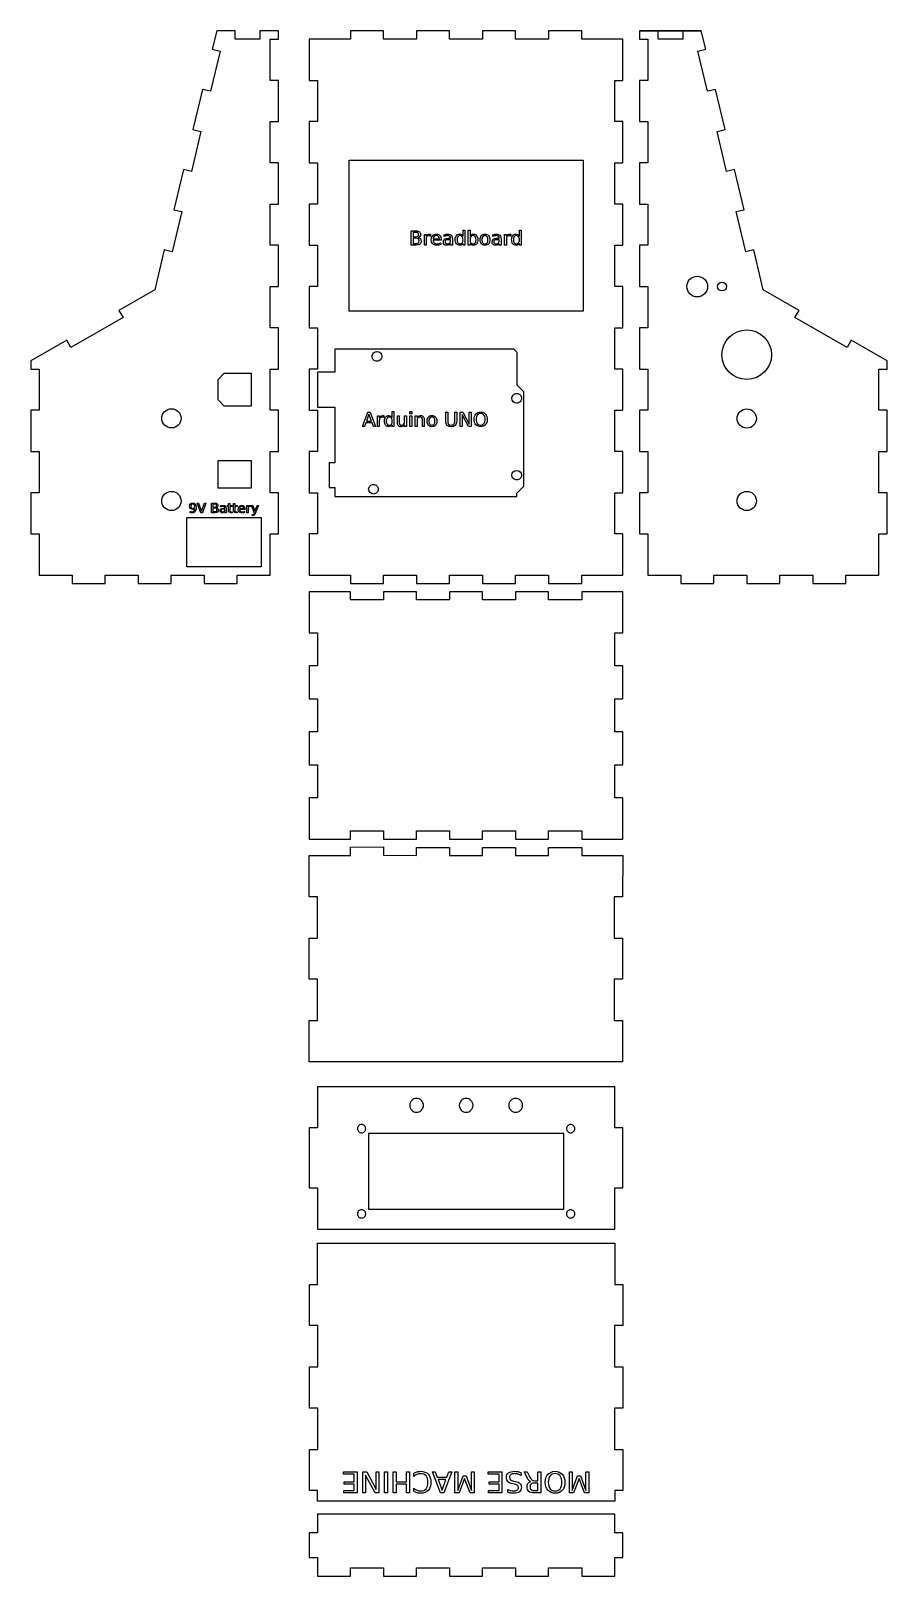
# Model space of a CAD drawing. Extents: x 106 to 417, y -126 to 436.
import ezdxf

# ---------------------------------------------------------------- set-up
doc = ezdxf.new("R2010")
doc.units = 0
doc.layers.add('Layer_1', color=7, linetype='CONTINUOUS')

msp = doc.modelspace()

# ---------------------------------------------------------------- linework, layer by layer
at = {"layer": 'Layer_1', "color": 7}
for p, q in [((173.473648, 435.991502), (171.874778, 429.290103)), ((180.13629, 435.987368), (173.473648, 435.991502)), ((173.473648, 435.991502), (173.473648, 435.991502)), ((180.13629, 432.987551), (180.13629, 435.987368)), ((189.136256, 432.987551), (180.13629, 432.987551)), ((195.957029, 435.987368), (189.136256, 435.987368)), ((189.136256, 435.987368), (189.136256, 432.987551)), ((192.956696, 417.987434), (192.956696, 432.987551)), ((192.956696, 432.987551), (195.957029, 432.987551)), ((195.957029, 432.987551), (195.957029, 435.987368)), ((222.136308, 432.987551), (207.13619, 432.987551)), ((207.13619, 432.987551), (207.13619, 417.987434)), ((222.136308, 435.987368), (222.136308, 432.987551)), ((234.13661, 435.987368), (222.136308, 435.987368)), ((222.136308, 435.987368), (222.136308, 435.987368)), ((234.13661, 432.987551), (234.13661, 435.987368)), ((246.136395, 432.987551), (234.13661, 432.987551)), ((258.136178, 435.987368), (246.136395, 435.987368)), ((246.136395, 435.987368), (246.136395, 432.987551)), ((258.136178, 432.987551), (258.136178, 435.987368)), ((270.136484, 432.987551), (258.136178, 432.987551)), ((282.136264, 435.987368), (270.136484, 435.987368)), ((270.136484, 435.987368), (270.136484, 432.987551)), ((282.136264, 432.987551), (282.136264, 435.987368)), ((294.136574, 432.987551), (282.136264, 432.987551)), ((306.136354, 435.987368), (294.136574, 435.987368)), ((294.136574, 435.987368), (294.136574, 432.987551)), ((306.136354, 432.987551), (306.136354, 435.987368)), ((321.136456, 432.987551), (306.136354, 432.987551)), ((321.136456, 417.987434), (321.136456, 432.987551)), ((327.136624, 435.991502), (327.136624, 435.987885)), ((327.136624, 435.987885), (349.619989, 435.991502)), ((349.619989, 435.991502), (327.136624, 435.991502)), ((327.136624, 435.991502), (327.136624, 435.991502)), ((333.878313, 435.987885), (327.136624, 435.987885)), ((327.136624, 435.987885), (327.136624, 432.988068)), ((327.136624, 432.988068), (330.136443, 432.988068)), ((330.136443, 432.988068), (330.136443, 417.98795)), ((333.878313, 432.987551), (333.878313, 435.987885)), ((342.8783, 432.987551), (333.878313, 432.987551)), ((349.619989, 435.991502), (342.8783, 435.987885)), ((342.8783, 435.987885), (342.8783, 432.987551)), ((351.219898, 429.290103), (349.619989, 435.991502)), ((349.619989, 435.991502), (349.619989, 435.991502)), ((174.729384, 428.612625), (171.199885, 414.033153)), ((171.874778, 429.290103), (174.729384, 428.612625)), ((348.365282, 428.612625), (351.219898, 429.290103)), ((351.894268, 414.033153), (348.365282, 428.612625)), ((195.957029, 417.987434), (192.956696, 417.987434)), ((195.957029, 402.987316), (195.957029, 417.987434)), ((207.13619, 417.987434), (210.136526, 417.987434)), ((210.136526, 417.987434), (210.136526, 402.987316)), ((318.136636, 402.987316), (318.136636, 417.987434)), ((318.136636, 417.987434), (321.136456, 417.987434)), ((330.136443, 417.98795), (327.136624, 417.98795)), ((327.136624, 417.98795), (327.136624, 402.987832)), ((168.2812, 414.726651), (164.816293, 400.132194)), ((171.199885, 414.033153), (168.2812, 414.726651)), ((354.813469, 414.726651), (351.894268, 414.033153)), ((358.278373, 400.132194), (354.813469, 414.726651)), ((167.735497, 399.439211), (164.27059, 384.844755)), ((164.816293, 400.132194), (167.735497, 399.439211)), ((192.956696, 387.987198), (192.956696, 402.987316)), ((192.956696, 402.987316), (195.957029, 402.987316)), ((210.136526, 402.987316), (207.13619, 402.987316)), ((207.13619, 402.987316), (207.13619, 387.987198)), ((321.136456, 402.987316), (318.136636, 402.987316)), ((321.136456, 387.987198), (321.136456, 402.987316)), ((327.136624, 402.987832), (330.136443, 402.987832)), ((330.136443, 402.987832), (330.136443, 387.987714)), ((355.359172, 399.439211), (358.278373, 400.132194)), ((358.824076, 384.844755), (355.359172, 399.439211)), ((195.957029, 387.987198), (192.956696, 387.987198)), ((195.957029, 372.987596), (195.957029, 387.987198)), ((207.13619, 387.987198), (210.136526, 387.987198)), ((210.136526, 387.987198), (210.136526, 372.987596)), ((318.136636, 372.987596), (318.136636, 387.987198)), ((318.136636, 387.987198), (321.136456, 387.987198)), ((330.136443, 387.987714), (327.136624, 387.987714)), ((327.136624, 387.987714), (327.136624, 372.988114)), ((161.351905, 385.537736), (157.887001, 370.943277)), ((164.27059, 384.844755), (161.351905, 385.537736)), ((361.742774, 385.537736), (358.824076, 384.844755)), ((365.207678, 370.943277), (361.742774, 385.537736)), ((192.956696, 357.98748), (192.956696, 372.987596)), ((192.956696, 372.987596), (195.957029, 372.987596)), ((210.136526, 372.987596), (207.13619, 372.987596)), ((207.13619, 372.987596), (207.13619, 357.98748)), ((321.136456, 372.987596), (318.136636, 372.987596)), ((321.136456, 357.98748), (321.136456, 372.987596)), ((327.136624, 372.988114), (330.136443, 372.988114)), ((330.136443, 372.988114), (330.136443, 357.987996)), ((160.805686, 370.250296), (157.340782, 355.65584)), ((157.887001, 370.943277), (160.805686, 370.250296)), ((362.28898, 370.250296), (365.207678, 370.943277)), ((365.75391, 355.65584), (362.28898, 370.250296)), ((154.422097, 356.348821), (150.957709, 341.755396)), ((157.340782, 355.65584), (154.422097, 356.348821)), ((195.957029, 357.98748), (192.956696, 357.98748)), ((195.957029, 342.987362), (195.957029, 357.98748)), ((207.13619, 357.98748), (210.136526, 357.98748)), ((210.136526, 357.98748), (210.136526, 342.987362)), ((318.136636, 342.987362), (318.136636, 357.98748)), ((318.136636, 357.98748), (321.136456, 357.98748)), ((330.136443, 357.987996), (327.136624, 357.987996)), ((327.136624, 357.987996), (327.136624, 342.987878)), ((368.672582, 356.348821), (365.75391, 355.65584)), ((372.136983, 341.755396), (368.672582, 356.348821)), ((192.956696, 327.987244), (192.956696, 342.987362)), ((192.956696, 342.987362), (195.957029, 342.987362)), ((210.136526, 342.987362), (207.13619, 342.987362)), ((207.13619, 342.987362), (207.13619, 327.987244)), ((321.136456, 342.987362), (318.136636, 342.987362)), ((321.136456, 327.987244), (321.136456, 342.987362)), ((327.136624, 342.987878), (330.136443, 342.987878)), ((330.136443, 342.987878), (330.136443, 327.98776)), ((348.136364, 346.737519), (348.136364, 346.737519)), ((357.136325, 344.587263), (357.136325, 344.587263)), ((150.957709, 341.755396), (137.94145, 334.302621)), ((385.153239, 334.302621), (372.136983, 341.755396)), ((139.431798, 331.699161), (120.466031, 320.838843)), ((137.94145, 334.302621), (139.431798, 331.699161)), ((383.662894, 331.699161), (385.153239, 334.302621)), ((402.628121, 320.838843), (383.662894, 331.699161)), ((195.957029, 327.987244), (192.956696, 327.987244)), ((195.957029, 312.987126), (195.957029, 327.987244)), ((207.13619, 327.987244), (210.136526, 327.987244)), ((210.136526, 327.987244), (210.136526, 312.987126)), ((318.136636, 312.987126), (318.136636, 327.987244)), ((318.136636, 327.987244), (321.136456, 327.987244)), ((330.136443, 327.98776), (327.136624, 327.98776)), ((327.136624, 327.98776), (327.136624, 312.988158)), ((366.136312, 327.187293), (366.136312, 327.187293)), ((118.975683, 323.442301), (105.957871, 315.987975)), ((120.466031, 320.838843), (118.975683, 323.442301)), ((404.118996, 323.442301), (402.628121, 320.838843)), ((417.136813, 315.987975), (404.118996, 323.442301)), ((105.957871, 315.987975), (105.95684, 312.987126)), ((231.730039, 319.332991), (231.730039, 319.332991)), ((417.136813, 312.987642), (417.136813, 315.987975)), ((105.95684, 312.987126), (108.957172, 312.987126)), ((108.957172, 312.987126), (108.957172, 297.987524)), ((173.956822, 309.199243), (176.1324, 311.462155)), ((173.956822, 301.759387), (173.956822, 309.199243)), ((176.1324, 311.462155), (185.957123, 311.462155)), ((176.1324, 311.462155), (176.1324, 311.462155)), ((185.957123, 311.462155), (185.957123, 299.461854)), ((192.956696, 297.987524), (192.956696, 312.987126)), ((192.956696, 312.987126), (195.957029, 312.987126)), ((210.136526, 312.987126), (207.13619, 312.987126)), ((207.13619, 312.987126), (207.13619, 297.987524)), ((321.136456, 312.987126), (318.136636, 312.987126)), ((321.136456, 297.987524), (321.136456, 312.987126)), ((327.136624, 312.988158), (330.136443, 312.988158)), ((330.136443, 312.988158), (330.136443, 297.98804)), ((414.136464, 297.987524), (414.136464, 312.987642)), ((414.136464, 312.987642), (417.136813, 312.987642)), ((282.511444, 304.086377), (282.511444, 304.086377)), ((108.957172, 297.987524), (105.95684, 297.987524)), ((105.95684, 297.987524), (105.95684, 282.987406)), ((157.021938, 298.552865), (157.021938, 298.552865)), ((176.1324, 299.461854), (173.956822, 301.759387)), ((185.957123, 299.461854), (176.1324, 299.461854)), ((195.957029, 297.987524), (192.956696, 297.987524)), ((195.957029, 282.987406), (195.957029, 297.987524)), ((207.13619, 297.987524), (210.136526, 297.987524)), ((210.136526, 297.987524), (210.136526, 282.987406)), ((318.136636, 282.987406), (318.136636, 297.987524)), ((318.136636, 297.987524), (321.136456, 297.987524)), ((330.136443, 297.98804), (327.136624, 297.98804)), ((327.136624, 297.98804), (327.136624, 282.987406)), ((366.136312, 298.487235), (366.136312, 298.487235)), ((417.136813, 297.987524), (414.136464, 297.987524)), ((417.136813, 282.987406), (417.136813, 297.987524)), ((105.95684, 282.987406), (108.957172, 282.987406)), ((108.957172, 282.987406), (108.957172, 267.987288)), ((192.956696, 267.987288), (192.956696, 282.987406)), ((192.956696, 282.987406), (195.957029, 282.987406)), ((210.136526, 282.987406), (207.13619, 282.987406)), ((207.13619, 282.987406), (207.13619, 267.987288)), ((321.136456, 282.987406), (318.136636, 282.987406)), ((321.136456, 267.987288), (321.136456, 282.987406)), ((327.136624, 282.987406), (330.136443, 282.987406)), ((330.136443, 282.987406), (330.136443, 267.987288)), ((414.136464, 267.987288), (414.136464, 282.987406)), ((414.136464, 282.987406), (417.136813, 282.987406)), ((173.956822, 279.674432), (185.957123, 279.674432)), ((173.956822, 269.674007), (173.956822, 279.674432)), ((173.956822, 279.674432), (173.956822, 279.674432)), ((185.957123, 279.674432), (185.957123, 269.674007)), ((282.511444, 276.133045), (282.511444, 276.133045)), ((230.460349, 271.021728), (230.460349, 271.021728)), ((108.957172, 267.987288), (105.95684, 267.987288)), ((105.95684, 267.987288), (105.95684, 252.98717)), ((157.021938, 268.487518), (157.021938, 268.487518)), ((185.957123, 269.674007), (173.956822, 269.674007)), ((195.957029, 267.987288), (192.956696, 267.987288)), ((195.957029, 252.98717), (195.957029, 267.987288)), ((207.13619, 267.987288), (210.136526, 267.987288)), ((210.136526, 267.987288), (210.136526, 252.98717)), ((318.136636, 252.98717), (318.136636, 267.987288)), ((318.136636, 267.987288), (321.136456, 267.987288)), ((330.136443, 267.987288), (327.136624, 267.987288)), ((327.136624, 267.987288), (327.136624, 252.98717)), ((366.136312, 268.487518), (366.136312, 268.487518)), ((417.136813, 267.987288), (414.136464, 267.987288)), ((417.136813, 252.98717), (417.136813, 267.987288)), ((162.632449, 258.987838), (189.632868, 258.987838)), ((162.632449, 240.987904), (162.632449, 258.987838)), ((162.632449, 258.987838), (162.632449, 258.987838)), ((189.632868, 258.987838), (189.632868, 240.987904)), ((105.95684, 252.98717), (108.957172, 252.98717)), ((108.957172, 252.98717), (108.957172, 237.987571)), ((192.956696, 237.987571), (192.956696, 252.98717)), ((192.956696, 252.98717), (195.957029, 252.98717)), ((210.136526, 252.98717), (207.13619, 252.98717)), ((207.13619, 252.98717), (207.13619, 237.987571)), ((321.136456, 252.98717), (318.136636, 252.98717)), ((321.136456, 237.987571), (321.136456, 252.98717)), ((327.136624, 252.98717), (330.136443, 252.98717)), ((330.136443, 252.98717), (330.136443, 237.987571)), ((414.136464, 237.987571), (414.136464, 252.98717)), ((414.136464, 252.98717), (417.136813, 252.98717)), ((108.957172, 237.987571), (120.956957, 237.987571)), ((120.956957, 237.987571), (120.956957, 234.987236)), ((132.95674, 234.987236), (132.95674, 237.987571)), ((132.95674, 237.987571), (144.957041, 237.987571)), ((144.957041, 237.987571), (144.957041, 234.987236)), ((156.956827, 234.987236), (156.956827, 237.987571)), ((156.956827, 237.987571), (168.957125, 237.987571)), ((189.632868, 240.987904), (162.632449, 240.987904)), ((168.957125, 237.987571), (168.957125, 234.987236)), ((180.956911, 234.987236), (180.956911, 237.987571)), ((180.956911, 237.987571), (192.956696, 237.987571)), ((207.13619, 237.987571), (222.136308, 237.987571)), ((222.136308, 237.987571), (222.136308, 234.987236)), ((234.13661, 234.987236), (234.13661, 237.987571)), ((234.13661, 237.987571), (246.136395, 237.987571)), ((246.136395, 237.987571), (246.136395, 234.987236)), ((258.136178, 234.987236), (258.136178, 237.987571)), ((258.136178, 237.987571), (270.136484, 237.987571)), ((270.136484, 237.987571), (270.136484, 234.987236)), ((282.136264, 234.987236), (282.136264, 237.987571)), ((282.136264, 237.987571), (294.136574, 237.987571)), ((294.136574, 237.987571), (294.136574, 234.987236)), ((306.136354, 234.987236), (306.136354, 237.987571)), ((306.136354, 237.987571), (321.136456, 237.987571)), ((330.136443, 237.987571), (342.136726, 237.987571)), ((342.136726, 237.987571), (342.136726, 234.987236)), ((354.136532, 234.987236), (354.136532, 237.987571)), ((354.136532, 237.987571), (366.136815, 237.987571)), ((366.136815, 237.987571), (366.136815, 234.987236)), ((378.136595, 234.987236), (378.136595, 237.987571)), ((378.136595, 237.987571), (390.136904, 237.987571)), ((390.136904, 237.987571), (390.136904, 234.987236)), ((402.136684, 234.987236), (402.136684, 237.987571)), ((402.136684, 237.987571), (414.136464, 237.987571)), ((120.956957, 234.987236), (132.95674, 234.987236)), ((144.957041, 234.987236), (156.956827, 234.987236)), ((168.957125, 234.987236), (180.956911, 234.987236)), ((222.13644, 231.987368), (207.13644, 231.987368)), ((207.13644, 231.987368), (207.13644, 216.987368)), ((222.136308, 234.987236), (234.13661, 234.987236)), ((222.13644, 228.987368), (222.13644, 231.987368)), ((246.136435, 231.987368), (234.13644, 231.987368)), ((234.13644, 231.987368), (234.13644, 228.987368)), ((246.136395, 234.987236), (258.136178, 234.987236)), ((246.13643, 228.987368), (246.136435, 231.987368)), ((270.13643, 231.987368), (258.13643, 231.987368)), ((258.13643, 231.987368), (258.13643, 228.987368)), ((270.13643, 228.987368), (270.13643, 231.987368)), ((270.136484, 234.987236), (282.136264, 234.987236)), ((294.13643, 231.987368), (282.13643, 231.987368)), ((282.13643, 231.987368), (282.13643, 228.987368)), ((294.13643, 228.987368), (294.13643, 231.987368)), ((294.136574, 234.987236), (306.136354, 234.987236)), ((321.13644, 231.987368), (306.13643, 231.987368)), ((306.13643, 231.987368), (306.13643, 228.987368)), ((321.13644, 216.987368), (321.13644, 231.987368)), ((342.136726, 234.987236), (354.136532, 234.987236)), ((366.136815, 234.987236), (378.136595, 234.987236)), ((390.136904, 234.987236), (402.136684, 234.987236)), ((234.13644, 228.987368), (222.13644, 228.987368)), ((258.13643, 228.987368), (246.13643, 228.987368)), ((282.13643, 228.987368), (270.13643, 228.987368)), ((297.13641, 228.987368), (294.13643, 228.987368)), ((306.13643, 228.987368), (297.13641, 228.987368)), ((207.13644, 216.987368), (210.13644, 216.987368)), ((210.13644, 216.987368), (210.13644, 204.987368)), ((318.13644, 204.987368), (318.13644, 216.987368)), ((318.13644, 216.987368), (321.13644, 216.987368)), ((210.13644, 204.987368), (207.13644, 204.987368)), ((207.13644, 204.987368), (207.13644, 192.987368)), ((321.13644, 204.987368), (318.13644, 204.987368)), ((321.13644, 192.987368), (321.13644, 204.987368)), ((207.13644, 192.987368), (210.13644, 192.987368)), ((210.13644, 192.987368), (210.13644, 180.987368)), ((318.13644, 180.987368), (318.13644, 192.987368)), ((318.13644, 192.987368), (321.13644, 192.987368)), ((210.13644, 180.987368), (207.13644, 180.987368)), ((207.13644, 180.987368), (207.13644, 168.987368)), ((321.13644, 180.987368), (318.13644, 180.987368)), ((321.13644, 168.987368), (321.13644, 180.987368)), ((207.13644, 168.987368), (210.13644, 168.987368)), ((210.13644, 168.987368), (210.13644, 156.987368)), ((318.13644, 156.987368), (318.13644, 168.987368)), ((318.13644, 168.987368), (321.13644, 168.987368)), ((210.13644, 156.987368), (207.13644, 156.987368)), ((207.13644, 156.987368), (207.13644, 141.987368)), ((321.13644, 156.987368), (318.13644, 156.987368)), ((321.13644, 141.987368), (321.13644, 156.987368)), ((207.13644, 141.987368), (222.13644, 141.987378)), ((222.13644, 141.987378), (222.13644, 144.987368)), ((222.13644, 144.987368), (234.13644, 144.987368)), ((234.13644, 144.987368), (234.13644, 141.987368)), ((234.13644, 141.987368), (246.13644, 141.987368)), ((246.13644, 141.987368), (246.13644, 144.987368)), ((246.13644, 144.987368), (258.13644, 144.987368)), ((258.13644, 144.987368), (258.13644, 141.987368)), ((258.13644, 141.987368), (270.13644, 141.987368)), ((270.13644, 141.987368), (270.13644, 144.987368)), ((270.13644, 144.987368), (282.13644, 144.987368)), ((282.13644, 144.987368), (282.13644, 141.987368)), ((282.13644, 141.987368), (294.13644, 141.987368)), ((294.13644, 141.987368), (294.13644, 144.987368)), ((294.13644, 144.987368), (297.13642, 144.987368)), ((297.13642, 144.987368), (306.13644, 144.987368)), ((306.13644, 144.987368), (306.13644, 141.987368)), ((306.13644, 141.987368), (318.13644, 141.987368)), ((318.13644, 141.987368), (321.13644, 141.987368)), ((207.13644, 135.987378), (222.13644, 135.987378)), ((207.13644, 120.987368), (207.13644, 135.987368)), ((222.13644, 139.053518), (234.13644, 139.119618)), ((222.13644, 135.987378), (222.13644, 139.053518)), ((234.13644, 139.119618), (234.13644, 136.119618)), ((234.13644, 136.119618), (246.13644, 136.053518)), ((246.13644, 136.053518), (246.13644, 138.987368)), ((246.13644, 138.987368), (258.13644, 138.987368)), ((258.13644, 138.987368), (258.13644, 135.987368)), ((258.13644, 135.987368), (270.13644, 135.987368)), ((270.13644, 135.987368), (270.13644, 138.987368)), ((270.13644, 138.987368), (282.13644, 138.987368)), ((282.13644, 138.987368), (282.13644, 135.987368)), ((282.13644, 135.987368), (294.13644, 135.987368)), ((294.13644, 135.987368), (294.13644, 138.987368)), ((294.13644, 138.987368), (297.13642, 138.987368)), ((297.13642, 138.987368), (306.13644, 138.987368)), ((306.13644, 138.987368), (306.13644, 135.987368)), ((306.13644, 135.987368), (321.07029, 135.987368)), ((321.07029, 135.987368), (321.00419, 120.987368)), ((210.13642, 120.987368), (207.13644, 120.987368)), ((210.13642, 105.987368), (210.13642, 120.987368)), ((321.00419, 120.987368), (318.00421, 120.987368)), ((318.00421, 120.987368), (318.00421, 105.987368)), ((207.13644, 90.987368), (207.13644, 105.987368)), ((207.13644, 105.987368), (210.13642, 105.987368)), ((318.00421, 105.987368), (321.00419, 105.987368)), ((321.00419, 105.987368), (321.00419, 90.987368)), ((210.13642, 90.987368), (207.13644, 90.987368)), ((210.13642, 75.987368), (210.13642, 90.987368)), ((321.00419, 90.987368), (318.00421, 90.987368)), ((318.00421, 90.987368), (318.00421, 75.987368)), ((207.13644, 60.987368), (207.13644, 75.987368)), ((207.13644, 75.987368), (210.13642, 75.987368)), ((318.00421, 75.987368), (321.00419, 75.987368)), ((321.00419, 75.987368), (321.00419, 60.987368)), ((321.00419, 60.987368), (207.13644, 60.987368)), ((210.136435, 51.987368), (210.136425, 36.987358)), ((210.136435, 51.987358), (318.136435, 51.987358)), ((318.136445, 36.987358), (318.136435, 51.987368)), ((248.636435, 45.132268), (248.636435, 45.132268)), ((266.636435, 45.132268), (266.636435, 45.132268)), ((284.636435, 45.132268), (284.636435, 45.132268)), ((210.136425, 36.987358), (207.136435, 36.987358)), ((207.136435, 36.987358), (207.136435, 15.132258)), ((227.636435, 36.632268), (227.636435, 36.632268)), ((299.636435, 34.882268), (228.636435, 34.882268)), ((228.636435, 34.882268), (228.636435, 7.382268)), ((299.636435, 7.382268), (299.636435, 34.882268)), ((303.636435, 36.632268), (303.636435, 36.632268)), ((321.136435, 36.987358), (318.136445, 36.987358)), ((321.136435, 15.132258), (321.136435, 36.987358)), ((207.136435, 15.132258), (210.136435, 15.132268)), ((210.136435, 15.132268), (210.136435, 0.132258)), ((318.136435, 0.132258), (318.136435, 15.132268)), ((318.136435, 15.132268), (321.136435, 15.132258)), ((227.636435, 5.632268), (227.636435, 5.632268)), ((228.636435, 7.382268), (299.636435, 7.382268)), ((303.636435, 5.632268), (303.636435, 5.632268)), ((210.136435, 0.132258), (318.136435, 0.132258)), ((210.158358, -20.011624), (210.136448, -5.012614)), ((210.136448, -5.012614), (318.158338, -5.015614)), ((318.158338, -5.015614), (318.136438, -20.014624)), ((207.158336, -20.015624), (210.158358, -20.011624)), ((207.180036, -35.015644), (207.158336, -20.015624)), ((318.136438, -20.014624), (321.136458, -20.018624)), ((321.136458, -20.018624), (321.114758, -35.018644)), ((210.180026, -35.011644), (207.180036, -35.015644)), ((210.201626, -50.011594), (210.180026, -35.011644)), ((318.114768, -35.014644), (318.093168, -50.014594)), ((321.114758, -35.018644), (318.114768, -35.014644)), ((207.201636, -50.015594), (210.201626, -50.011594)), ((207.223336, -65.015594), (207.201636, -50.015594)), ((318.093168, -50.014594), (321.093158, -50.018594)), ((321.093158, -50.018594), (321.071458, -65.018594)), ((210.223326, -65.011594), (207.223336, -65.015594)), ((210.244926, -80.011584), (210.223326, -65.011594)), ((318.071468, -65.014594), (318.049868, -80.014584)), ((321.071458, -65.018594), (318.071468, -65.014594)), ((207.200446, -95.015684), (207.244946, -80.015584)), ((207.244946, -80.015584), (210.244926, -80.011584)), ((318.049868, -80.014584), (321.049848, -80.018584)), ((321.049848, -80.018584), (321.094348, -95.018684)), ((210.134286, -95.011684), (207.200446, -95.015684)), ((210.136286, -98.901084), (210.134286, -95.011684)), ((318.160508, -95.014684), (318.158508, -98.902584)), ((321.094348, -95.018684), (318.160508, -95.014684)), ((318.158508, -98.902584), (210.136286, -98.901084)), ((210.136441, -103.641822), (210.136411, -110.383412)), ((318.13644, -103.641822), (210.136441, -103.641822)), ((318.13647, -110.383412), (318.13644, -103.641822)), ((210.136411, -110.383412), (207.136411, -110.383412)), ((207.136411, -110.383412), (207.136411, -119.383412)), ((321.13647, -110.383412), (318.13647, -110.383412)), ((321.13647, -119.383412), (321.13647, -110.383412)), ((207.136411, -119.383412), (210.136411, -119.383412)), ((210.136411, -119.383412), (210.136431, -126.124982)), ((222.136426, -126.124982), (222.136426, -123.124972)), ((222.136426, -123.124972), (234.136425, -123.124972)), ((234.136425, -123.124972), (234.136425, -126.124982)), ((246.136425, -126.124982), (246.136425, -123.124972)), ((246.136425, -123.124972), (258.136425, -123.124972)), ((258.136425, -123.124972), (258.136425, -126.124982)), ((270.136435, -126.124982), (270.136435, -123.124972)), ((270.136435, -123.124972), (282.136425, -123.124972)), ((282.136425, -123.124972), (282.136425, -126.124982)), ((294.136425, -126.124982), (294.136425, -123.124972)), ((294.136425, -123.124972), (306.136416, -123.124972)), ((306.136416, -123.124972), (306.136416, -126.124982)), ((318.13247, -126.124982), (318.13647, -119.383412)), ((318.13647, -119.383412), (321.13647, -119.383412)), ((210.136431, -126.124982), (222.136426, -126.124982)), ((234.136425, -126.124982), (246.136425, -126.124982)), ((258.136425, -126.124982), (270.136435, -126.124982)), ((282.136425, -126.124982), (294.136425, -126.124982)), ((306.136416, -126.124982), (318.13247, -126.124982))]:
    msp.add_line(p, q, dxfattribs=at)
at = {"layer": 'Layer_1', "color": 5}
for p, q in [((221.636457, 388.987368), (306.636457, 388.987368)), ((221.636457, 333.987368), (221.636457, 388.987368)), ((306.636457, 388.987368), (306.636457, 333.987368)), ((244.13646, 363.258828), (245.923628, 363.258828)), ((244.13646, 358.087818), (244.13646, 363.258828)), ((244.836088, 362.683888), (244.836088, 361.125308)), ((245.871675, 362.683888), (244.836088, 362.683888)), ((244.836088, 361.125308), (245.871675, 361.125308)), ((244.836088, 360.557298), (244.836088, 358.662758)), ((245.958263, 360.557298), (244.836088, 360.557298)), ((248.947266, 358.087798), (248.947266, 361.966918)), ((248.947266, 361.966918), (249.588014, 361.966918)), ((249.588014, 361.966918), (249.588014, 361.364268)), ((249.588014, 360.131268), (249.588014, 358.087798)), ((251.215861, 362.025838), (251.219324, 361.371218)), ((255.060349, 359.874988), (252.130226, 359.874988)), ((252.151007, 360.370268), (254.423065, 360.373728)), ((255.060349, 360.186698), (255.060349, 359.874988)), ((255.060349, 360.186638), (255.060349, 360.186698)), ((256.14789, 361.201428), (256.14789, 361.790218)), ((257.609488, 360.536518), (258.503072, 360.536518)), ((258.503072, 360.037768), (257.869251, 360.037768)), ((258.503072, 360.536518), (258.503072, 360.598818)), ((258.503072, 359.895768), (258.503072, 360.037768)), ((259.140357, 360.300998), (259.140357, 358.087818)), ((259.140357, 360.300948), (259.140357, 360.300998)), ((260.837474, 360.023918), (260.837474, 360.023918)), ((263.00909, 361.378148), (263.00909, 363.477028)), ((263.00909, 363.477028), (263.646375, 363.477028)), ((263.00909, 361.378148), (263.00909, 361.378148)), ((263.646375, 363.477028), (263.646375, 358.087818)), ((264.934798, 358.087818), (264.934798, 363.477028)), ((264.934798, 363.477028), (265.575546, 363.477028)), ((265.575546, 363.477028), (265.575546, 361.378148)), ((267.743699, 360.023918), (267.743699, 360.023918)), ((270.964757, 362.060458), (270.964757, 362.060458)), ((270.964757, 361.520148), (270.964757, 361.520148)), ((273.839464, 361.201428), (273.839464, 361.790218)), ((275.301062, 360.536518), (276.194646, 360.536518)), ((276.194646, 360.037768), (275.560825, 360.037768)), ((276.194646, 360.536518), (276.194646, 360.598818)), ((276.194646, 359.895768), (276.194646, 360.037768)), ((276.831931, 360.300998), (276.831931, 358.087818)), ((276.831931, 360.300948), (276.831931, 360.300998)), ((278.123818, 358.087798), (278.123818, 361.966918)), ((278.123818, 361.966918), (278.764566, 361.966918)), ((278.764566, 361.966918), (278.764566, 361.364268)), ((278.764566, 360.131268), (278.764566, 358.087798)), ((280.392413, 362.025838), (280.395876, 361.371218)), ((281.327559, 360.023918), (281.327559, 360.023918)), ((283.499176, 361.378148), (283.499176, 363.477028)), ((283.499176, 363.477028), (284.136461, 363.477028)), ((283.499176, 361.378148), (283.499176, 361.378148)), ((284.136461, 363.477028), (284.136461, 358.087818)), ((245.992898, 358.087818), (244.13646, 358.087818)), ((244.836088, 358.662758), (245.958263, 358.662758)), ((249.588014, 358.087798), (248.947266, 358.087798)), ((254.911419, 358.887838), (254.911419, 358.285188)), ((258.503072, 358.087818), (258.503072, 358.676608)), ((259.140357, 358.087818), (258.503072, 358.087818)), ((263.00909, 358.087818), (263.00909, 358.669688)), ((263.646375, 358.087818), (263.00909, 358.087818)), ((265.575546, 358.087818), (264.934798, 358.087818)), ((265.575546, 358.669688), (265.575546, 358.087818)), ((276.194646, 358.087818), (276.194646, 358.676608)), ((276.831931, 358.087818), (276.194646, 358.087818)), ((278.764566, 358.087798), (278.123818, 358.087798)), ((283.499176, 358.087818), (283.499176, 358.669688)), ((284.136461, 358.087818), (283.499176, 358.087818)), ((306.636457, 333.987368), (221.636457, 333.987368)), ((216.42035, 320.226568), (216.42135, 311.816748)), ((281.43278, 320.226568), (216.42035, 320.226568)), ((282.70817, 318.951198), (281.43278, 320.226568)), ((282.70817, 307.091968), (282.70817, 318.951198)), ((216.42135, 311.816748), (210.13645, 311.816748)), ((210.13645, 311.816748), (210.13645, 299.107448)), ((285.07081, 304.729838), (282.70817, 307.091968)), ((285.07081, 270.330908), (285.07081, 304.729838)), ((210.13645, 299.107448), (216.42289, 299.107448)), ((216.42289, 299.107448), (216.42589, 278.883358)), ((226.462625, 292.087818), (228.436822, 297.258828)), ((227.671388, 293.414338), (227.200351, 292.087818)), ((230.002326, 293.414338), (227.671388, 293.414338)), ((228.831662, 296.569588), (227.882662, 293.996208)), ((227.882662, 293.996208), (229.784125, 293.996208)), ((228.436822, 297.258828), (229.229964, 297.258828)), ((229.784125, 293.996208), (228.831662, 296.569588)), ((229.229964, 297.258828), (231.200698, 292.087818)), ((230.473362, 292.087818), (230.002326, 293.414338)), ((231.900325, 292.087798), (231.900325, 295.966918)), ((231.900325, 295.966918), (232.541074, 295.966918)), ((232.541074, 295.966918), (232.541074, 295.364268)), ((232.541074, 294.131268), (232.541074, 292.087798)), ((234.16892, 296.025838), (234.172384, 295.371218)), ((235.104066, 294.023918), (235.104066, 294.023918)), ((237.275682, 295.378148), (237.275682, 297.477028)), ((237.275682, 297.477028), (237.912967, 297.477028)), ((237.275682, 295.378148), (237.275682, 295.378148)), ((237.275682, 292.087818), (237.275682, 292.669688)), ((237.912967, 297.477028), (237.912967, 292.087818)), ((239.159829, 293.618688), (239.159829, 295.966938)), ((239.159829, 295.966938), (239.797113, 295.966938)), ((239.159829, 293.618688), (239.159829, 293.618688)), ((239.797113, 295.966938), (239.797113, 293.642928)), ((240.763431, 296.060458), (240.763431, 296.060458)), ((241.77131, 293.767618), (241.77131, 295.966938)), ((241.77131, 295.966938), (242.408595, 295.966938)), ((241.77131, 292.087818), (241.77131, 292.683538)), ((242.408595, 295.966938), (242.408595, 292.087818)), ((243.72819, 297.477028), (244.365475, 297.477028)), ((243.72819, 296.670028), (243.72819, 297.477028)), ((244.365475, 296.670028), (243.72819, 296.670028)), ((243.72819, 295.966938), (244.365475, 295.966938)), ((243.72819, 292.087818), (243.72819, 295.966938)), ((244.365475, 297.477028), (244.365475, 296.670028)), ((244.365475, 295.966938), (244.365475, 292.087818)), ((245.671216, 292.087818), (245.671216, 295.966938)), ((245.671216, 295.966938), (246.311964, 295.966938)), ((246.311964, 295.966938), (246.311964, 295.364288)), ((246.311964, 294.280218), (246.311964, 292.087818)), ((248.282697, 292.087818), (248.282697, 294.408368)), ((248.919982, 294.429148), (248.919982, 292.087818)), ((248.919982, 294.429148), (248.919982, 294.429148)), ((251.701175, 296.060458), (251.701175, 296.060458)), ((251.701175, 295.520148), (251.701175, 295.520148)), ((256.740571, 297.258828), (257.443662, 297.258828)), ((256.740571, 294.030838), (256.740571, 297.258828)), ((257.443662, 297.258828), (257.443662, 294.117428)), ((259.996264, 294.117428), (259.996264, 297.258828)), ((259.996264, 297.258828), (260.699355, 297.258828)), ((260.699355, 297.258828), (260.699355, 294.030838)), ((262.015487, 297.258828), (262.957559, 297.258828)), ((262.015487, 292.087818), (262.015487, 297.258828)), ((264.987172, 292.087818), (262.694333, 296.413728)), ((262.694333, 296.413728), (262.694333, 292.087818)), ((262.957559, 297.258828), (265.250399, 292.932908)), ((265.250399, 292.932908), (265.250399, 297.258828)), ((265.250399, 297.258828), (265.929245, 297.258828)), ((265.929245, 297.258828), (265.929245, 292.087818)), ((269.420457, 297.352338), (269.420457, 297.352338)), ((269.420457, 296.784328), (269.420457, 296.784328)), ((227.200351, 292.087818), (226.462625, 292.087818)), ((231.200698, 292.087818), (230.473362, 292.087818)), ((232.541074, 292.087798), (231.900325, 292.087798)), ((237.912967, 292.087818), (237.275682, 292.087818)), ((242.408595, 292.087818), (241.77131, 292.087818)), ((244.365475, 292.087818), (243.72819, 292.087818)), ((246.311964, 292.087818), (245.671216, 292.087818)), ((248.919982, 292.087818), (248.282697, 292.087818)), ((262.694333, 292.087818), (262.015487, 292.087818)), ((265.929245, 292.087818), (264.987172, 292.087818)), ((216.42589, 278.883358), (214.38983, 278.883358)), ((214.38983, 278.883358), (214.38983, 269.863238)), ((214.38983, 269.863238), (216.42692, 269.863238)), ((216.42692, 269.863238), (216.42745, 266.655678)), ((282.6043, 267.864398), (285.07081, 270.330908)), ((216.42745, 266.655678), (282.6043, 266.655678)), ((282.6043, 266.655678), (282.6043, 267.864398)), ((163.855912, 260.787368), (163.855912, 261.215278)), ((163.855912, 260.787368), (163.855912, 260.787368)), ((164.790796, 262.259458), (164.790796, 262.259458)), ((167.728006, 260.715278), (166.402424, 264.187368)), ((166.402424, 264.187368), (166.893122, 264.187368)), ((166.893122, 264.187368), (167.993122, 261.264108)), ((168.260564, 260.715278), (167.728006, 260.715278)), ((167.993122, 261.264108), (169.095448, 264.187368)), ((169.58382, 264.187368), (168.260564, 260.715278)), ((169.095448, 264.187368), (169.58382, 264.187368)), ((171.604751, 264.187368), (172.804751, 264.187368)), ((171.604751, 260.715278), (171.604751, 264.187368)), ((172.851262, 260.715278), (171.604751, 260.715278)), ((172.074518, 263.801318), (172.074518, 262.754808)), ((172.769867, 263.801318), (172.074518, 263.801318)), ((172.074518, 262.754808), (172.769867, 262.754808)), ((172.074518, 262.373408), (172.074518, 261.101318)), ((172.828007, 262.373408), (172.074518, 262.373408)), ((172.074518, 261.101318), (172.828007, 261.101318)), ((174.87917, 262.805998), (174.87917, 263.201348)), ((175.860565, 262.359458), (176.460565, 262.359458)), ((176.460565, 262.024528), (176.034984, 262.024578)), ((176.460565, 262.359458), (176.460565, 262.401358)), ((176.460565, 261.929228), (176.460565, 262.024528)), ((176.460565, 260.715278), (176.460565, 261.110618)), ((176.888472, 260.715278), (176.460565, 260.715278)), ((176.888472, 262.201338), (176.888472, 262.201318)), ((176.888472, 262.201318), (176.888472, 260.715278)), ((177.451266, 262.987368), (177.451266, 263.319928)), ((177.451266, 263.319928), (177.76522, 263.319928)), ((177.76522, 262.987368), (177.451266, 262.987368)), ((177.76522, 263.319928), (177.76522, 264.059458)), ((177.76522, 264.059458), (178.195449, 264.059458)), ((177.76522, 261.573408), (177.76522, 262.987368)), ((178.195449, 264.059458), (178.195449, 263.319928)), ((178.195449, 263.319928), (179.076845, 263.319928)), ((179.076845, 262.987368), (178.195449, 262.987368)), ((178.195449, 262.987368), (178.195449, 261.573408)), ((178.637313, 261.073408), (179.076848, 261.073408)), ((179.076848, 260.715278), (178.637313, 260.715278)), ((179.076845, 263.319928), (179.076845, 262.987368)), ((179.076848, 261.073408), (179.076848, 260.715278)), ((179.321035, 262.987368), (179.321035, 263.319928)), ((179.321035, 263.319928), (179.634988, 263.319928)), ((179.634988, 262.987368), (179.321035, 262.987368)), ((179.634988, 263.319928), (179.634988, 264.059458)), ((179.634988, 264.059458), (180.065217, 264.059458)), ((179.634988, 261.573408), (179.634988, 262.987368)), ((180.065217, 264.059458), (180.065217, 263.319928)), ((180.065217, 263.319928), (180.946612, 263.319928)), ((180.946612, 262.987368), (180.065217, 262.987368)), ((180.065217, 262.987368), (180.065217, 261.573408)), ((180.507081, 261.073408), (180.946616, 261.073408)), ((180.946616, 260.715278), (180.507081, 260.715278)), ((180.946612, 263.319928), (180.946612, 262.987368)), ((180.946616, 261.073408), (180.946616, 260.715278)), ((183.739635, 261.915278), (181.772193, 261.915278)), ((181.786147, 262.247828), (183.311728, 262.250158)), ((183.639635, 261.252508), (183.639635, 260.847858)), ((183.739635, 262.124578), (183.739635, 261.915278)), ((183.739635, 262.124578), (183.739635, 262.124578)), ((184.425682, 260.715288), (184.425682, 263.319938)), ((184.425682, 263.319938), (184.855915, 263.319938)), ((184.855915, 260.715288), (184.425682, 260.715288)), ((184.855915, 263.319938), (184.855915, 262.915288)), ((184.855915, 262.087378), (184.855915, 260.715288)), ((185.948934, 263.359428), (185.951263, 262.919928)), ((187.15126, 260.757118), (186.097772, 263.319908)), ((186.097772, 263.319908), (186.55126, 263.319908)), ((186.332659, 259.724578), (186.332659, 260.082718)), ((186.332659, 260.082718), (186.583822, 260.082718)), ((186.67452, 259.724578), (186.332659, 259.724578)), ((186.55126, 263.319908), (187.365214, 261.282698)), ((187.07452, 260.561768), (187.15126, 260.757118)), ((187.365214, 261.282698), (188.179167, 263.319908)), ((188.632656, 263.319908), (187.488473, 260.473408)), ((188.179167, 263.319908), (188.632656, 263.319908)), ((219.555192, -89.038635), (219.555192, -88.160135)), ((219.555192, -88.160135), (224.526464, -88.160135)), ((223.4826, -89.038635), (219.555192, -89.038635)), ((223.4826, -91.834325), (223.4826, -89.038635)), ((224.526464, -88.160135), (224.526464, -95.875425)), ((226.603852, -95.875425), (226.603852, -88.160135)), ((226.603852, -88.160135), (228.009451, -88.160135)), ((231.03769, -95.875425), (227.61671, -89.421035)), ((227.61671, -89.421035), (227.61671, -95.875425)), ((228.009451, -88.160135), (231.430431, -94.614515)), ((231.430431, -94.614515), (231.430431, -88.160135)), ((231.430431, -88.160135), (232.443289, -88.160135)), ((232.443289, -88.160135), (232.443289, -95.875425)), ((234.520686, -95.875425), (234.520686, -88.160135)), ((234.520686, -88.160135), (235.56455, -88.160135)), ((235.56455, -88.160135), (235.56455, -95.875425)), ((237.64194, -95.875425), (237.64194, -88.160135)), ((237.64194, -88.160135), (238.685804, -88.160135)), ((238.685804, -88.160135), (238.685804, -91.834325)), ((242.478854, -91.834325), (242.478854, -88.160135)), ((242.478854, -88.160135), (243.522718, -88.160135)), ((243.522718, -88.160135), (243.522718, -95.875425)), ((245.14536, -89.844785), (245.14536, -88.754415)), ((254.798516, -95.875425), (251.858127, -88.160135)), ((251.858127, -88.160135), (252.943332, -88.160135)), ((252.943332, -88.160135), (253.646131, -90.139345)), ((258.927463, -88.160135), (255.981906, -95.875425)), ((257.123955, -90.139345), (257.826755, -88.160135)), ((257.826755, -88.160135), (258.927463, -88.160135)), ((260.048839, -95.875425), (260.048839, -88.160135)), ((260.048839, -88.160135), (261.066865, -88.160135)), ((261.066865, -88.160135), (261.066865, -94.934915)), ((261.066865, -94.934915), (263.056407, -89.643245)), ((263.056407, -89.643245), (264.105439, -89.643245)), ((264.105439, -89.643245), (266.094981, -94.934915)), ((266.094981, -94.934915), (266.094981, -88.160135)), ((266.094981, -88.160135), (267.107839, -88.160135)), ((267.107839, -88.160135), (267.107839, -95.875425)), ((272.203137, -89.038635), (272.203137, -88.160135)), ((272.203137, -88.160135), (277.17441, -88.160135)), ((276.130546, -89.038635), (272.203137, -89.038635)), ((276.130546, -91.834325), (276.130546, -89.038635)), ((277.17441, -88.160135), (277.17441, -95.875425)), ((284.202406, -88.501195), (284.202406, -89.576065)), ((286.300468, -90.268535), (285.241101, -88.160135)), ((285.241101, -88.160135), (286.36248, -88.160135)), ((286.36248, -88.160135), (287.349499, -90.139345)), ((290.207206, -91.420915), (290.207206, -88.160135)), ((290.207206, -88.160135), (291.25107, -88.160135)), ((291.25107, -88.160135), (291.25107, -95.875425)), ((301.658702, -95.875425), (301.658702, -88.160135)), ((301.658702, -88.160135), (302.676728, -88.160135)), ((302.676728, -88.160135), (302.676728, -94.934915)), ((302.676728, -94.934915), (304.666272, -89.643245)), ((304.666272, -89.643245), (305.715302, -89.643245)), ((305.715302, -89.643245), (307.704842, -94.934915)), ((307.704842, -94.934915), (307.704842, -88.160135)), ((307.704842, -88.160135), (308.717702, -88.160135)), ((308.717702, -88.160135), (308.717702, -95.875425)), ((219.648209, -95.875425), (219.648209, -94.996925)), ((219.648209, -94.996925), (223.4826, -94.996925)), ((219.808406, -92.712825), (219.808406, -91.834325)), ((219.808406, -91.834325), (223.4826, -91.834325)), ((223.4826, -92.712825), (219.808406, -92.712825)), ((223.4826, -94.996925), (223.4826, -92.712825)), ((238.685804, -91.834325), (242.478854, -91.834325)), ((242.478854, -92.712825), (238.685804, -92.712825)), ((238.685804, -92.712825), (238.685804, -95.875425)), ((242.478854, -95.875425), (242.478854, -92.712825)), ((245.14536, -95.281145), (245.14536, -94.180435)), ((245.14536, -95.281145), (245.14536, -95.281145)), ((253.646131, -90.139345), (257.123955, -90.139345)), ((256.808729, -91.007505), (253.971693, -91.007505)), ((253.971693, -91.007505), (255.392795, -94.847065)), ((255.392795, -94.847065), (256.808729, -91.007505)), ((263.583507, -90.625095), (261.6043, -95.875425)), ((265.552379, -95.875425), (263.583507, -90.625095)), ((272.296155, -95.875425), (272.296155, -94.996925)), ((272.296155, -94.996925), (276.130546, -94.996925)), ((272.456352, -92.712825), (272.456352, -91.834325)), ((272.456352, -91.834325), (276.130546, -91.834325)), ((276.130546, -92.712825), (272.456352, -92.712825)), ((276.130546, -94.996925), (276.130546, -92.712825)), ((279.267307, -95.622205), (279.267307, -94.604185)), ((281.711602, -92.702495), (281.081149, -92.573305)), ((281.38604, -91.581115), (282.02166, -91.705135)), ((287.592379, -91.777485), (287.592379, -91.777485)), ((290.207206, -92.278745), (288.894625, -92.278745)), ((288.894625, -95.017595), (290.207206, -95.017595)), ((289.070324, -91.420915), (290.207206, -91.420915)), ((290.207206, -95.017595), (290.207206, -92.278745)), ((296.449718, -95.167455), (296.449718, -95.167455)), ((305.193372, -90.625095), (303.214163, -95.875425)), ((307.162242, -95.875425), (305.193372, -90.625095)), ((224.526464, -95.875425), (219.648209, -95.875425)), ((227.61671, -95.875425), (226.603852, -95.875425)), ((232.443289, -95.875425), (231.03769, -95.875425)), ((235.56455, -95.875425), (234.520686, -95.875425)), ((238.685804, -95.875425), (237.64194, -95.875425)), ((243.522718, -95.875425), (242.478854, -95.875425)), ((255.981906, -95.875425), (254.798516, -95.875425)), ((261.6043, -95.875425), (260.048839, -95.875425)), ((267.107839, -95.875425), (265.552379, -95.875425)), ((277.17441, -95.875425), (272.296155, -95.875425)), ((279.267307, -95.622195), (279.267307, -95.622205)), ((291.25107, -95.875425), (288.894625, -95.875425)), ((296.449718, -96.014955), (296.449718, -96.014955)), ((303.214163, -95.875425), (301.658702, -95.875425)), ((308.717702, -95.875425), (307.162242, -95.875425))]:
    msp.add_line(p, q, dxfattribs=at)
for points in [[(246.633646, 362.489928), (246.467398, 362.619235), (246.213408, 362.683888), (245.871675, 362.683888)], [(245.871675, 361.125308), (246.213408, 361.125308), (246.467398, 361.188805), (246.633646, 361.315798)], [(245.923628, 363.258828), (246.457007, 363.258828), (246.86801, 363.147995), (247.156635, 362.926328)], [(246.792967, 360.325238), (246.612865, 360.479945), (246.33463, 360.557298), (245.958263, 360.557298)], [(246.886482, 361.904598), (246.886482, 362.165518), (246.802203, 362.360628), (246.633646, 362.489928)], [(246.633646, 361.315798), (246.802203, 361.445105), (246.886482, 361.641371), (246.886482, 361.904598)], [(247.367909, 361.225748), (247.220133, 361.038721), (247.003087, 360.922118), (246.71677, 360.875938)], [(246.71677, 360.875938), (247.060811, 360.802051), (247.327501, 360.647348), (247.516839, 360.411828)], [(247.066584, 359.611758), (247.066584, 359.935018), (246.975378, 360.172845), (246.792967, 360.325238)], [(247.156635, 362.926328), (247.44526, 362.704668), (247.589573, 362.389491), (247.589573, 361.980798)], [(247.589573, 361.980798), (247.589573, 361.664465), (247.515685, 361.412781), (247.367909, 361.225748)], [(247.516839, 360.411828), (247.708486, 360.178621), (247.80431, 359.886531), (247.80431, 359.535558)], [(249.588014, 361.364268), (249.721937, 361.599788), (249.896266, 361.774118), (250.111003, 361.887258)], [(249.875485, 361.139148), (249.683838, 360.905935), (249.588014, 360.569975), (249.588014, 360.131268)], [(250.706726, 361.492418), (250.346521, 361.492418), (250.069441, 361.374661), (249.875485, 361.139148)], [(250.111003, 361.887258), (250.32574, 362.002711), (250.586658, 362.060438), (250.893755, 362.060438)], [(250.983806, 361.461218), (250.900682, 361.482018), (250.808322, 361.492418), (250.706726, 361.492418)], [(250.893755, 362.060438), (250.937628, 362.060438), (250.986117, 362.056971), (251.039222, 362.050038)], [(251.219324, 361.371218), (251.147745, 361.412751), (251.069239, 361.442751), (250.983806, 361.461218)], [(251.039222, 362.050038), (251.092329, 362.045371), (251.151208, 362.037305), (251.215861, 362.025838)], [(251.465233, 359.989218), (251.465233, 360.624198), (251.636099, 361.127561), (251.977831, 361.499308)], [(252.005539, 358.527618), (251.645335, 358.887825), (251.465233, 359.375025), (251.465233, 359.989218)], [(251.977831, 361.499308), (252.321872, 361.873368), (252.784827, 362.060398), (253.366696, 362.060398)], [(252.130226, 359.874988), (252.157933, 359.436275), (252.289546, 359.101468), (252.525065, 358.870568)], [(252.518138, 361.218828), (252.30571, 361.017941), (252.183333, 360.735088), (252.151007, 360.370268)], [(253.373623, 361.520148), (253.018037, 361.520148), (252.732875, 361.419708), (252.518138, 361.218828)], [(253.366696, 362.060398), (253.888531, 362.060398), (254.300688, 361.891841), (254.603167, 361.554728)], [(254.128667, 361.208438), (253.939329, 361.416245), (253.687648, 361.520148), (253.373623, 361.520148)], [(254.423065, 360.373728), (254.418465, 360.722388), (254.320332, 361.000625), (254.128667, 361.208438)], [(254.603167, 361.554728), (254.907955, 361.219921), (255.060349, 360.763891), (255.060349, 360.186638)], [(255.863883, 359.216918), (255.863883, 359.653318), (256.00935, 359.982351), (256.300284, 360.204018)], [(256.14789, 361.790218), (256.381099, 361.880271), (256.607382, 361.947235), (256.826737, 361.991108)], [(256.754003, 361.440408), (256.543884, 361.387275), (256.341846, 361.307615), (256.14789, 361.201428)], [(256.300284, 360.204018), (256.593527, 360.425685), (257.029929, 360.536518), (257.609488, 360.536518)], [(256.799029, 359.861128), (256.600454, 359.743368), (256.501167, 359.542485), (256.501167, 359.258478)], [(257.401678, 361.520108), (257.180014, 361.520108), (256.964122, 361.493541), (256.754003, 361.440408)], [(257.869251, 360.037768), (257.354344, 360.037768), (256.997603, 359.978888), (256.799029, 359.861128)], [(256.826737, 361.991108), (257.046092, 362.037308), (257.259674, 362.060408), (257.467485, 362.060408)], [(258.212138, 361.277668), (258.020491, 361.439295), (257.750337, 361.520108), (257.401678, 361.520108)], [(257.467485, 362.060408), (258.028572, 362.060408), (258.447656, 361.914941), (258.724736, 361.624008)], [(258.180966, 358.894808), (258.395703, 359.146495), (258.503072, 359.480148), (258.503072, 359.895768)], [(258.503072, 360.598818), (258.503072, 360.892058), (258.406094, 361.118341), (258.212138, 361.277668)], [(258.724736, 361.624008), (259.001817, 361.333068), (259.140357, 360.892048), (259.140357, 360.300948)], [(260.179408, 360.023918), (260.179408, 360.633491), (260.32603, 361.125308), (260.619273, 361.499368)], [(260.619273, 358.548458), (260.32603, 358.922518), (260.179408, 359.414338), (260.179408, 360.023918)], [(260.619273, 361.499368), (260.914826, 361.873428), (261.296966, 362.060458), (261.765693, 362.060458)], [(261.124945, 361.125308), (260.933298, 360.859775), (260.837474, 360.492645), (260.837474, 360.023918)], [(260.837474, 360.023918), (260.837474, 359.555191), (260.933298, 359.186905), (261.124945, 358.919058)], [(261.92155, 361.527078), (261.584436, 361.527078), (261.318901, 361.393155), (261.124945, 361.125308)], [(261.765693, 362.060458), (262.052009, 362.060458), (262.296763, 362.003888), (262.499955, 361.890748)], [(262.718156, 361.125308), (262.5242, 361.393155), (262.258665, 361.527078), (261.92155, 361.527078)], [(262.499955, 361.890748), (262.705456, 361.779915), (262.875168, 361.609048), (263.00909, 361.378148)], [(263.00909, 360.023918), (263.00909, 360.492645), (262.912112, 360.859775), (262.718156, 361.125308)], [(262.718156, 358.919058), (262.912112, 359.186905), (263.00909, 359.555191), (263.00909, 360.023918)], [(265.575546, 361.378148), (265.709468, 361.609048), (265.878025, 361.779915), (266.081217, 361.890748)], [(265.863017, 361.125308), (265.67137, 360.859775), (265.575546, 360.492645), (265.575546, 360.023918)], [(265.575546, 360.023918), (265.575546, 359.555191), (265.67137, 359.186905), (265.863017, 358.919058)], [(266.659623, 361.527078), (266.322508, 361.527078), (266.056973, 361.393155), (265.863017, 361.125308)], [(266.081217, 361.890748), (266.286718, 362.003888), (266.531473, 362.060458), (266.81548, 362.060458)], [(267.452765, 361.125308), (267.261118, 361.393155), (266.996737, 361.527078), (266.659623, 361.527078)], [(266.81548, 362.060458), (267.286517, 362.060458), (267.668657, 361.873428), (267.9619, 361.499368)], [(267.743699, 360.023918), (267.743699, 360.492645), (267.646721, 360.859775), (267.452765, 361.125308)], [(267.452765, 358.919058), (267.646721, 359.186905), (267.743699, 359.555191), (267.743699, 360.023918)], [(267.9619, 361.499368), (268.257452, 361.125308), (268.405228, 360.633491), (268.405228, 360.023918)], [(268.405228, 360.023918), (268.405228, 359.414338), (268.257452, 358.922518), (267.9619, 358.548458)], [(269.184516, 360.023918), (269.184516, 360.661198), (269.341528, 361.159941), (269.655552, 361.520148)], [(269.655552, 358.527678), (269.341528, 358.890191), (269.184516, 359.388938), (269.184516, 360.023918)], [(269.655552, 361.520148), (269.971885, 361.880355), (270.408287, 362.060458), (270.964757, 362.060458)], [(270.154297, 361.118378), (269.955723, 360.852845), (269.856436, 360.488025), (269.856436, 360.023918)], [(269.856436, 360.023918), (269.856436, 359.559805), (269.954568, 359.193828), (270.150833, 358.925988)], [(270.964757, 361.520148), (270.623024, 361.520148), (270.352871, 361.386225), (270.154297, 361.118378)], [(270.964757, 362.060458), (271.518918, 362.060458), (271.954165, 361.880355), (272.270498, 361.520148)], [(271.771753, 361.114918), (271.573179, 361.385071), (271.30418, 361.520148), (270.964757, 361.520148)], [(272.069614, 360.023918), (272.069614, 360.483405), (271.970327, 360.847071), (271.771753, 361.114918)], [(271.771753, 358.929448), (271.970327, 359.197295), (272.069614, 359.562118), (272.069614, 360.023918)], [(272.270498, 361.520148), (272.586831, 361.159941), (272.744998, 360.661198), (272.744998, 360.023918)], [(272.744998, 360.023918), (272.744998, 359.388938), (272.586831, 358.890191), (272.270498, 358.527678)], [(273.555457, 359.216918), (273.555457, 359.653318), (273.700924, 359.982351), (273.991858, 360.204018)], [(273.839464, 361.790218), (274.072673, 361.880271), (274.298956, 361.947235), (274.518311, 361.991108)], [(274.445577, 361.440408), (274.235458, 361.387275), (274.03342, 361.307615), (273.839464, 361.201428)], [(273.991858, 360.204018), (274.285101, 360.425685), (274.721503, 360.536518), (275.301062, 360.536518)], [(274.490603, 359.861128), (274.292028, 359.743368), (274.192741, 359.542485), (274.192741, 359.258478)], [(275.093252, 361.520108), (274.871588, 361.520108), (274.655696, 361.493541), (274.445577, 361.440408)], [(275.560825, 360.037768), (275.045918, 360.037768), (274.689177, 359.978888), (274.490603, 359.861128)], [(274.518311, 361.991108), (274.737666, 362.037308), (274.951248, 362.060408), (275.159059, 362.060408)], [(275.903712, 361.277668), (275.712065, 361.439295), (275.441911, 361.520108), (275.093252, 361.520108)], [(275.159059, 362.060408), (275.720146, 362.060408), (276.13923, 361.914941), (276.416311, 361.624008)], [(275.87254, 358.894808), (276.087277, 359.146495), (276.194646, 359.480148), (276.194646, 359.895768)], [(276.194646, 360.598818), (276.194646, 360.892058), (276.097668, 361.118341), (275.903712, 361.277668)], [(276.416311, 361.624008), (276.693391, 361.333068), (276.831931, 360.892048), (276.831931, 360.300948)], [(278.764566, 361.364268), (278.898488, 361.599788), (279.072818, 361.774118), (279.287555, 361.887258)], [(279.052037, 361.139148), (278.86039, 360.905935), (278.764566, 360.569975), (278.764566, 360.131268)], [(279.883278, 361.492418), (279.523073, 361.492418), (279.245993, 361.374661), (279.052037, 361.139148)], [(279.287555, 361.887258), (279.502292, 362.002711), (279.76321, 362.060438), (280.070307, 362.060438)], [(280.160358, 361.461218), (280.077234, 361.482018), (279.984874, 361.492418), (279.883278, 361.492418)], [(280.070307, 362.060438), (280.11418, 362.060438), (280.162669, 362.056971), (280.215774, 362.050038)], [(280.395876, 361.371218), (280.324297, 361.412751), (280.245791, 361.442751), (280.160358, 361.461218)], [(280.215774, 362.050038), (280.268881, 362.045371), (280.32776, 362.037305), (280.392413, 362.025838)], [(280.669494, 360.023918), (280.669494, 360.633491), (280.816116, 361.125308), (281.109359, 361.499368)], [(281.109359, 358.548458), (280.816116, 358.922518), (280.669494, 359.414338), (280.669494, 360.023918)], [(281.109359, 361.499368), (281.404911, 361.873428), (281.787051, 362.060458), (282.255778, 362.060458)], [(281.61503, 361.125308), (281.423383, 360.859775), (281.327559, 360.492645), (281.327559, 360.023918)], [(281.327559, 360.023918), (281.327559, 359.555191), (281.423383, 359.186905), (281.61503, 358.919058)], [(282.411636, 361.527078), (282.074521, 361.527078), (281.808986, 361.393155), (281.61503, 361.125308)], [(282.255778, 362.060458), (282.542095, 362.060458), (282.786849, 362.003888), (282.990041, 361.890748)], [(283.208242, 361.125308), (283.014285, 361.393155), (282.74875, 361.527078), (282.411636, 361.527078)], [(282.990041, 361.890748), (283.195542, 361.779915), (283.365254, 361.609048), (283.499176, 361.378148)], [(283.499176, 360.023918), (283.499176, 360.492645), (283.402198, 360.859775), (283.208242, 361.125308)], [(283.208242, 358.919058), (283.402198, 359.186905), (283.499176, 359.555191), (283.499176, 360.023918)], [(245.958263, 358.662758), (246.33463, 358.662758), (246.612865, 358.740108), (246.792967, 358.894808)], [(247.333274, 358.465338), (247.019249, 358.213658), (246.572457, 358.087818), (245.992898, 358.087818)], [(246.792967, 358.894808), (246.975378, 359.051821), (247.066584, 359.290805), (247.066584, 359.611758)], [(247.80431, 359.535558), (247.80431, 359.073758), (247.647298, 358.717018), (247.333274, 358.465338)], [(253.477528, 357.987318), (252.858715, 357.987318), (252.368052, 358.167418), (252.005539, 358.527618)], [(252.525065, 358.870568), (252.762892, 358.641975), (253.09308, 358.527678), (253.515627, 358.527678)], [(254.208328, 358.063518), (253.968191, 358.012718), (253.724591, 357.987318), (253.477528, 357.987318)], [(253.515627, 358.527678), (253.760381, 358.527678), (253.997054, 358.557678), (254.225645, 358.617678)], [(254.911419, 358.285188), (254.682828, 358.188208), (254.448464, 358.114318), (254.208328, 358.063518)], [(254.225645, 358.617678), (254.456546, 358.677745), (254.685137, 358.767798), (254.911419, 358.887838)], [(256.213696, 358.319868), (255.980487, 358.543841), (255.863883, 358.842858), (255.863883, 359.216918)], [(257.162696, 357.987378), (256.765548, 357.987378), (256.449215, 358.098208), (256.213696, 358.319868)], [(256.501167, 359.258478), (256.501167, 359.032198), (256.575055, 358.852098), (256.722831, 358.718178)], [(256.722831, 358.718178), (256.872916, 358.586565), (257.076109, 358.520758), (257.332408, 358.520758)], [(257.959302, 358.153628), (257.742256, 358.042795), (257.476721, 357.987378), (257.162696, 357.987378)], [(257.332408, 358.520758), (257.685685, 358.520758), (257.968538, 358.645441), (258.180966, 358.894808)], [(258.503072, 358.676608), (258.357605, 358.441095), (258.176348, 358.266768), (257.959302, 358.153628)], [(261.765693, 357.987378), (261.296966, 357.987378), (260.914826, 358.174405), (260.619273, 358.548458)], [(261.124945, 358.919058), (261.318901, 358.653525), (261.584436, 358.520758), (261.92155, 358.520758)], [(262.499955, 358.153628), (262.296763, 358.042795), (262.052009, 357.987378), (261.765693, 357.987378)], [(261.92155, 358.520758), (262.258665, 358.520758), (262.5242, 358.653525), (262.718156, 358.919058)], [(263.00909, 358.669688), (262.875168, 358.438788), (262.705456, 358.266768), (262.499955, 358.153628)], [(266.081217, 358.153628), (265.878025, 358.266768), (265.709468, 358.438788), (265.575546, 358.669688)], [(265.863017, 358.919058), (266.056973, 358.653525), (266.322508, 358.520758), (266.659623, 358.520758)], [(266.81548, 357.987378), (266.531473, 357.987378), (266.286718, 358.042795), (266.081217, 358.153628)], [(266.659623, 358.520758), (266.996737, 358.520758), (267.261118, 358.653525), (267.452765, 358.919058)], [(267.9619, 358.548458), (267.668657, 358.174405), (267.286517, 357.987378), (266.81548, 357.987378)], [(270.964757, 357.987378), (270.408287, 357.987378), (269.971885, 358.167478), (269.655552, 358.527678)], [(270.150833, 358.925988), (270.349408, 358.660448), (270.620716, 358.527678), (270.964757, 358.527678)], [(270.964757, 358.527678), (271.30418, 358.527678), (271.573179, 358.661601), (271.771753, 358.929448)], [(272.270498, 358.527678), (271.954165, 358.167478), (271.518918, 357.987378), (270.964757, 357.987378)], [(273.905271, 358.319868), (273.672062, 358.543841), (273.555457, 358.842858), (273.555457, 359.216918)], [(274.85427, 357.987378), (274.457122, 357.987378), (274.140789, 358.098208), (273.905271, 358.319868)], [(274.192741, 359.258478), (274.192741, 359.032198), (274.266629, 358.852098), (274.414406, 358.718178)], [(274.414406, 358.718178), (274.564491, 358.586565), (274.767683, 358.520758), (275.023982, 358.520758)], [(275.650876, 358.153628), (275.43383, 358.042795), (275.168295, 357.987378), (274.85427, 357.987378)], [(275.023982, 358.520758), (275.377259, 358.520758), (275.660112, 358.645441), (275.87254, 358.894808)], [(276.194646, 358.676608), (276.049179, 358.441095), (275.867923, 358.266768), (275.650876, 358.153628)], [(282.255778, 357.987378), (281.787051, 357.987378), (281.404911, 358.174405), (281.109359, 358.548458)], [(281.61503, 358.919058), (281.808986, 358.653525), (282.074521, 358.520758), (282.411636, 358.520758)], [(282.990041, 358.153628), (282.786849, 358.042795), (282.542095, 357.987378), (282.255778, 357.987378)], [(282.411636, 358.520758), (282.74875, 358.520758), (283.014285, 358.653525), (283.208242, 358.919058)], [(283.499176, 358.669688), (283.365254, 358.438788), (283.195542, 358.266768), (282.990041, 358.153628)], [(232.541074, 295.364268), (232.674996, 295.599788), (232.849326, 295.774118), (233.064063, 295.887258)], [(232.828544, 295.139148), (232.636897, 294.905935), (232.541074, 294.569975), (232.541074, 294.131268)], [(233.659785, 295.492418), (233.299581, 295.492418), (233.022501, 295.374661), (232.828544, 295.139148)], [(233.064063, 295.887258), (233.2788, 296.002711), (233.539717, 296.060438), (233.846814, 296.060438)], [(233.936865, 295.461218), (233.853741, 295.482018), (233.761381, 295.492418), (233.659785, 295.492418)], [(233.846814, 296.060438), (233.890687, 296.060438), (233.939176, 296.056971), (233.992281, 296.050038)], [(234.172384, 295.371218), (234.100805, 295.412751), (234.022298, 295.442751), (233.936865, 295.461218)], [(233.992281, 296.050038), (234.045388, 296.045371), (234.104267, 296.037305), (234.16892, 296.025838)], [(234.446, 294.023918), (234.446, 294.633491), (234.592622, 295.125308), (234.885865, 295.499368)], [(234.885865, 292.548458), (234.592622, 292.922518), (234.446, 293.414338), (234.446, 294.023918)], [(234.885865, 295.499368), (235.181418, 295.873428), (235.563558, 296.060458), (236.032285, 296.060458)], [(236.032285, 291.987378), (235.563558, 291.987378), (235.181418, 292.174405), (234.885865, 292.548458)], [(235.391537, 295.125308), (235.19989, 294.859775), (235.104066, 294.492645), (235.104066, 294.023918)], [(235.104066, 294.023918), (235.104066, 293.555191), (235.19989, 293.186905), (235.391537, 292.919058)], [(236.188142, 295.527078), (235.851028, 295.527078), (235.585493, 295.393155), (235.391537, 295.125308)], [(235.391537, 292.919058), (235.585493, 292.653525), (235.851028, 292.520758), (236.188142, 292.520758)], [(236.032285, 296.060458), (236.318601, 296.060458), (236.563355, 296.003888), (236.766547, 295.890748)], [(236.984748, 295.125308), (236.790792, 295.393155), (236.525257, 295.527078), (236.188142, 295.527078)], [(236.188142, 292.520758), (236.525257, 292.520758), (236.790792, 292.653525), (236.984748, 292.919058)], [(236.766547, 295.890748), (236.972048, 295.779915), (237.14176, 295.609048), (237.275682, 295.378148)], [(237.275682, 292.669688), (237.14176, 292.438788), (236.972048, 292.266768), (236.766547, 292.153628)], [(237.275682, 294.023918), (237.275682, 294.492645), (237.178704, 294.859775), (236.984748, 295.125308)], [(236.984748, 292.919058), (237.178704, 293.186905), (237.275682, 293.555191), (237.275682, 294.023918)], [(239.506179, 292.402998), (239.275279, 292.680078), (239.159829, 293.085308), (239.159829, 293.618688)], [(240.520986, 291.987378), (240.075348, 291.987378), (239.737079, 292.125918), (239.506179, 292.402998)], [(239.797113, 293.642928), (239.797113, 293.275795), (239.868692, 292.999868), (240.011851, 292.815148)], [(240.011851, 292.815148), (240.155009, 292.632741), (240.369746, 292.541538), (240.656062, 292.541538)], [(240.656062, 292.541538), (241.000103, 292.541538), (241.271411, 292.651215), (241.469986, 292.870568)], [(241.77131, 292.683538), (241.616607, 292.448018), (241.436505, 292.272535), (241.231004, 292.157088)], [(241.469986, 292.870568), (241.670869, 293.089921), (241.77131, 293.388938), (241.77131, 293.767618)], [(246.311964, 295.364288), (246.464358, 295.597501), (246.643306, 295.771831), (246.848807, 295.887278)], [(246.609825, 295.177258), (246.411251, 294.957905), (246.311964, 294.658891), (246.311964, 294.280218)], [(247.423748, 295.506298), (247.079707, 295.506298), (246.808399, 295.396618), (246.609825, 295.177258)], [(246.848807, 295.887278), (247.056617, 296.002731), (247.295599, 296.060458), (247.565752, 296.060458)], [(248.06796, 295.232678), (247.924802, 295.415091), (247.710065, 295.506298), (247.423748, 295.506298)], [(247.565752, 296.060458), (248.011389, 296.060458), (248.348504, 295.921918), (248.577095, 295.644838)], [(248.282697, 294.408368), (248.282697, 294.775495), (248.211118, 295.050265), (248.06796, 295.232678)], [(248.577095, 295.644838), (248.805686, 295.370065), (248.919982, 294.964835), (248.919982, 294.429148)], [(249.920934, 294.023918), (249.920934, 294.661198), (250.077946, 295.159941), (250.39197, 295.520148)], [(250.39197, 292.527678), (250.077946, 292.890191), (249.920934, 293.388938), (249.920934, 294.023918)], [(250.39197, 295.520148), (250.708303, 295.880355), (251.144705, 296.060458), (251.701175, 296.060458)], [(251.701175, 291.987378), (251.144705, 291.987378), (250.708303, 292.167478), (250.39197, 292.527678)], [(250.890715, 295.118378), (250.69214, 294.852845), (250.592853, 294.488025), (250.592853, 294.023918)], [(250.592853, 294.023918), (250.592853, 293.559805), (250.690986, 293.193828), (250.887251, 292.925988)], [(250.887251, 292.925988), (251.085826, 292.660448), (251.357134, 292.527678), (251.701175, 292.527678)], [(251.701175, 295.520148), (251.359442, 295.520148), (251.089289, 295.386225), (250.890715, 295.118378)], [(251.701175, 296.060458), (252.255335, 296.060458), (252.690582, 295.880355), (253.006915, 295.520148)], [(252.508171, 295.114918), (252.309597, 295.385071), (252.040598, 295.520148), (251.701175, 295.520148)], [(251.701175, 292.527678), (252.040598, 292.527678), (252.309597, 292.661601), (252.508171, 292.929448)], [(253.006915, 292.527678), (252.690582, 292.167478), (252.255335, 291.987378), (251.701175, 291.987378)], [(252.806032, 294.023918), (252.806032, 294.483405), (252.706745, 294.847071), (252.508171, 295.114918)], [(252.508171, 292.929448), (252.706745, 293.197295), (252.806032, 293.562118), (252.806032, 294.023918)], [(253.006915, 295.520148), (253.323248, 295.159941), (253.481415, 294.661198), (253.481415, 294.023918)], [(253.481415, 294.023918), (253.481415, 293.388938), (253.323248, 292.890191), (253.006915, 292.527678)], [(257.239315, 292.503438), (256.906819, 292.847478), (256.740571, 293.356611), (256.740571, 294.030838)], [(258.721695, 291.987378), (258.068247, 291.987378), (257.57412, 292.159398), (257.239315, 292.503438)], [(257.443662, 294.117428), (257.443662, 293.563268), (257.544104, 293.163811), (257.744987, 292.919058)], [(257.744987, 292.919058), (257.94587, 292.676611), (258.271439, 292.555388), (258.721695, 292.555388)], [(258.721695, 292.555388), (259.169641, 292.555388), (259.494056, 292.676611), (259.694939, 292.919058)], [(260.197147, 292.503438), (259.864651, 292.159398), (259.372834, 291.987378), (258.721695, 291.987378)], [(259.694939, 292.919058), (259.895822, 293.163811), (259.996264, 293.563268), (259.996264, 294.117428)], [(260.699355, 294.030838), (260.699355, 293.356611), (260.531952, 292.847478), (260.197147, 292.503438)], [(267.023713, 294.668128), (267.023713, 295.485515), (267.240759, 296.136651), (267.674851, 296.621538)], [(267.674851, 292.714708), (267.240759, 293.199601), (267.023713, 293.850741), (267.023713, 294.668128)], [(267.674851, 296.621538), (268.111252, 297.108738), (268.693121, 297.352338), (269.420457, 297.352338)], [(269.420457, 291.987378), (268.693121, 291.987378), (268.111252, 292.229821), (267.674851, 292.714708)], [(268.208231, 296.216308), (267.91037, 295.837635), (267.761439, 295.321575), (267.761439, 294.668128)], [(267.761439, 294.668128), (267.761439, 294.016988), (267.91037, 293.502081), (268.208231, 293.123408)], [(269.420457, 296.784328), (268.912476, 296.784328), (268.508401, 296.594988), (268.208231, 296.216308)], [(268.208231, 293.123408), (268.508401, 292.744728), (268.912476, 292.555388), (269.420457, 292.555388)], [(269.420457, 297.352338), (270.145484, 297.352338), (270.725043, 297.108738), (271.159136, 296.621538)], [(270.625756, 296.216308), (270.330204, 296.594988), (269.928438, 296.784328), (269.420457, 296.784328)], [(269.420457, 292.555388), (269.928438, 292.555388), (270.330204, 292.744728), (270.625756, 293.123408)], [(271.159136, 292.714708), (270.725043, 292.229821), (270.145484, 291.987378), (269.420457, 291.987378)], [(271.072548, 294.668128), (271.072548, 295.321575), (270.923617, 295.837635), (270.625756, 296.216308)], [(270.625756, 293.123408), (270.923617, 293.502081), (271.072548, 294.016988), (271.072548, 294.668128)], [(271.159136, 296.621538), (271.593228, 296.136651), (271.810274, 295.485515), (271.810274, 294.668128)], [(271.810274, 294.668128), (271.810274, 293.853048), (271.593228, 293.201908), (271.159136, 292.714708)], [(236.766547, 292.153628), (236.563355, 292.042795), (236.318601, 291.987378), (236.032285, 291.987378)], [(241.231004, 292.157088), (241.027812, 292.043948), (240.791139, 291.987378), (240.520986, 291.987378)], [(163.948936, 263.926888), (164.159789, 264.142395), (164.440409, 264.250148), (164.790796, 264.250148)], [(164.790796, 264.250148), (165.192347, 264.250148), (165.498548, 264.095885), (165.709401, 263.787358)], [(163.632657, 263.068748), (163.632657, 263.425341), (163.738083, 263.711388), (163.948936, 263.926888)], [(163.934982, 262.205958), (163.733432, 262.416811), (163.632657, 262.704408), (163.632657, 263.068748)], [(163.855912, 261.215278), (163.973742, 261.159478), (164.093122, 261.116841), (164.214052, 261.087368)], [(164.232657, 260.682718), (164.111726, 260.705985), (163.986145, 260.740868), (163.855912, 260.787368)], [(164.760564, 261.892008), (164.413277, 261.892008), (164.138083, 261.996658), (163.934982, 262.205958)], [(164.288471, 263.659458), (164.16599, 263.515271), (164.10475, 263.318371), (164.10475, 263.068758)], [(164.10475, 263.068758), (164.10475, 262.817598), (164.16599, 262.619925), (164.288471, 262.475738)], [(164.214052, 261.087368), (164.334982, 261.057901), (164.453587, 261.043168), (164.569866, 261.043168)], [(164.590796, 260.647818), (164.472967, 260.647818), (164.353587, 260.659451), (164.232657, 260.682718)], [(164.790796, 263.878068), (164.579943, 263.878068), (164.412502, 263.805198), (164.288471, 263.659458)], [(164.288471, 262.475738), (164.412502, 262.331551), (164.579943, 262.259458), (164.790796, 262.259458)], [(164.569866, 261.043168), (164.879943, 261.043168), (165.116377, 261.147045), (165.279168, 261.354798)], [(165.637308, 261.136198), (165.378393, 260.810611), (165.029556, 260.647818), (164.590796, 260.647818)], [(165.218703, 261.998988), (165.080719, 261.927668), (164.928006, 261.892008), (164.760564, 261.892008)], [(165.290796, 263.659458), (165.168315, 263.805198), (165.001649, 263.878068), (164.790796, 263.878068)], [(164.790796, 262.259458), (165.001649, 262.259458), (165.168315, 262.331551), (165.290796, 262.475738)], [(165.560564, 262.305958), (165.470641, 262.172625), (165.356688, 262.070301), (165.218703, 261.998988)], [(165.279168, 261.354798), (165.443509, 261.564098), (165.537308, 261.881151), (165.560564, 262.305958)], [(165.476843, 263.068758), (165.476843, 263.318371), (165.414827, 263.515271), (165.290796, 263.659458)], [(165.290796, 262.475738), (165.414827, 262.619925), (165.476843, 262.817598), (165.476843, 263.068758)], [(166.028006, 262.447818), (166.028006, 261.900531), (165.897773, 261.463325), (165.637308, 261.136198)], [(165.709401, 263.787358), (165.921804, 263.480378), (166.028006, 263.033865), (166.028006, 262.447818)], [(173.281495, 263.671088), (173.169867, 263.757908), (172.999324, 263.801318), (172.769867, 263.801318)], [(172.769867, 262.754808), (172.999324, 262.754808), (173.169867, 262.797445), (173.281495, 262.882718)], [(172.804751, 264.187368), (173.16289, 264.187368), (173.438859, 264.112948), (173.632658, 263.964108)], [(173.388472, 262.217598), (173.267541, 262.321471), (173.08072, 262.373408), (172.828007, 262.373408)], [(172.828007, 261.101318), (173.08072, 261.101318), (173.267541, 261.153258), (173.388472, 261.257138)], [(173.751263, 260.968758), (173.54041, 260.799771), (173.240409, 260.715278), (172.851262, 260.715278)], [(173.451263, 263.278068), (173.451263, 263.453261), (173.394674, 263.584268), (173.281495, 263.671088)], [(173.281495, 262.882718), (173.394674, 262.969538), (173.451263, 263.101321), (173.451263, 263.278068)], [(173.774518, 262.822248), (173.675293, 262.696668), (173.529557, 262.618375), (173.337309, 262.587368)], [(173.337309, 262.587368), (173.568317, 262.537768), (173.747387, 262.433891), (173.874518, 262.275738)], [(173.572193, 261.738528), (173.572193, 261.955581), (173.510953, 262.115271), (173.388472, 262.217598)], [(173.388472, 261.257138), (173.510953, 261.362565), (173.572193, 261.523028), (173.572193, 261.738528)], [(173.632658, 263.964108), (173.826457, 263.815275), (173.923356, 263.603648), (173.923356, 263.329228)], [(174.067542, 261.687368), (174.067542, 261.377288), (173.962116, 261.137751), (173.751263, 260.968758)], [(173.923356, 263.329228), (173.923356, 263.116821), (173.873743, 262.947828), (173.774518, 262.822248)], [(173.874518, 262.275738), (174.003201, 262.119151), (174.067542, 261.923028), (174.067542, 261.687368)], [(174.688472, 261.473408), (174.688472, 261.766435), (174.786146, 261.987368), (174.981495, 262.136208)], [(174.923356, 260.871088), (174.766767, 261.021475), (174.688472, 261.222248), (174.688472, 261.473408)], [(174.87917, 263.201348), (175.035759, 263.261815), (175.187697, 263.306778), (175.334984, 263.336238)], [(175.286147, 262.966468), (175.145062, 262.930801), (175.009403, 262.877311), (174.87917, 262.805998)], [(175.560565, 260.647828), (175.293898, 260.647828), (175.081495, 260.722248), (174.923356, 260.871088)], [(174.981495, 262.136208), (175.178394, 262.285041), (175.471418, 262.359458), (175.860565, 262.359458)], [(175.316379, 261.905968), (175.183046, 261.826901), (175.116379, 261.692018), (175.116379, 261.501318)], [(175.116379, 261.501318), (175.116379, 261.349378), (175.165991, 261.228448), (175.265216, 261.138528)], [(175.265216, 261.138528), (175.365991, 261.050155), (175.502426, 261.005968), (175.674519, 261.005968)], [(175.72103, 263.019968), (175.572193, 263.019968), (175.427232, 263.002135), (175.286147, 262.966468)], [(176.034984, 262.024578), (175.689247, 262.024578), (175.449712, 261.985041), (175.316379, 261.905968)], [(175.334984, 263.336238), (175.482271, 263.367238), (175.625681, 263.382738), (175.765216, 263.382738)], [(176.095449, 260.759458), (175.949712, 260.685038), (175.771418, 260.647828), (175.560565, 260.647828)], [(175.674519, 261.005968), (175.911728, 261.005968), (176.101651, 261.089691), (176.244286, 261.257138)], [(176.265216, 262.857178), (176.136534, 262.965705), (175.955139, 263.019968), (175.72103, 263.019968)], [(175.765216, 263.382738), (176.141961, 263.382738), (176.423356, 263.285061), (176.609402, 263.089708)], [(176.460565, 261.110618), (176.362891, 260.952478), (176.241186, 260.835425), (176.095449, 260.759458)], [(176.244286, 261.257138), (176.388472, 261.426125), (176.460565, 261.650155), (176.460565, 261.929228)], [(176.460565, 262.401358), (176.460565, 262.598258), (176.395449, 262.750198), (176.265216, 262.857178)], [(176.609402, 263.089708), (176.795449, 262.894361), (176.888472, 262.598238), (176.888472, 262.201338)], [(177.953592, 260.898998), (177.828011, 261.023025), (177.76522, 261.247828), (177.76522, 261.573408)], [(178.637313, 260.715278), (178.30708, 260.715278), (178.079173, 260.776518), (177.953592, 260.898998)], [(178.195449, 261.573408), (178.195449, 261.361008), (178.224132, 261.224575), (178.281499, 261.164108)], [(178.281499, 261.164108), (178.340412, 261.103641), (178.459017, 261.073408), (178.637313, 261.073408)], [(179.82336, 260.898998), (179.697779, 261.023025), (179.634988, 261.247828), (179.634988, 261.573408)], [(180.507081, 260.715278), (180.176848, 260.715278), (179.948941, 260.776518), (179.82336, 260.898998)], [(180.065217, 261.573408), (180.065217, 261.361008), (180.0939, 261.224575), (180.151267, 261.164108)], [(180.151267, 261.164108), (180.21018, 261.103641), (180.328785, 261.073408), (180.507081, 261.073408)], [(181.325681, 261.992018), (181.325681, 262.418371), (181.44041, 262.756355), (181.669868, 263.005968)], [(181.688472, 261.010618), (181.446611, 261.252478), (181.325681, 261.579611), (181.325681, 261.992018)], [(181.669868, 263.005968), (181.900875, 263.257135), (182.211728, 263.382718), (182.602426, 263.382718)], [(182.676844, 260.647828), (182.26134, 260.647828), (181.931883, 260.768758), (181.688472, 261.010618)], [(181.772193, 261.915278), (181.7908, 261.620698), (181.879172, 261.395891), (182.037309, 261.240858)], [(182.032658, 262.817598), (181.890023, 262.682718), (181.807852, 262.492795), (181.786147, 262.247828)], [(182.607077, 263.019928), (182.368317, 263.019928), (182.176844, 262.952485), (182.032658, 262.817598)], [(182.037309, 261.240858), (182.196999, 261.087365), (182.418705, 261.010618), (182.702426, 261.010618)], [(182.602426, 263.382718), (182.952813, 263.382718), (183.229557, 263.269538), (183.432658, 263.043178)], [(183.114054, 262.810618), (182.986922, 262.950158), (182.81793, 263.019928), (182.607077, 263.019928)], [(183.167542, 260.699028), (183.006302, 260.664895), (182.842736, 260.647828), (182.676844, 260.647828)], [(182.702426, 261.010618), (182.866767, 261.010618), (183.025681, 261.030785), (183.17917, 261.071118)], [(183.311728, 262.250158), (183.308595, 262.484265), (183.242703, 262.671085), (183.114054, 262.810618)], [(183.639635, 260.847858), (183.486147, 260.782725), (183.328783, 260.733115), (183.167542, 260.699028)], [(183.17917, 261.071118), (183.334209, 261.111451), (183.487697, 261.171915), (183.639635, 261.252508)], [(183.432658, 263.043178), (183.637309, 262.818371), (183.739635, 262.512171), (183.739635, 262.124578)], [(184.855915, 262.915288), (184.945837, 263.073421), (185.062891, 263.190475), (185.207077, 263.266448)], [(185.048938, 262.764118), (184.920256, 262.607531), (184.855915, 262.381951), (184.855915, 262.087378)], [(185.607077, 263.001328), (185.365217, 263.001328), (185.179171, 262.922258), (185.048938, 262.764118)], [(185.207077, 263.266448), (185.351263, 263.343968), (185.526457, 263.382728), (185.732659, 263.382728)], [(185.793124, 262.980428), (185.737311, 262.994361), (185.675295, 263.001328), (185.607077, 263.001328)], [(185.732659, 263.382728), (185.762119, 263.382728), (185.794676, 263.380395), (185.830329, 263.375728)], [(185.951263, 262.919928), (185.903203, 262.947861), (185.85049, 262.968028), (185.793124, 262.980428)], [(185.830329, 263.375728), (185.865989, 263.372395), (185.905524, 263.366961), (185.948934, 263.359428)], [(186.583822, 260.082718), (186.701651, 260.082718), (186.793124, 260.110618), (186.858241, 260.166418)], [(187.134985, 259.866438), (187.020256, 259.771865), (186.866768, 259.724578), (186.67452, 259.724578)], [(186.858241, 260.166418), (186.923354, 260.222218), (186.995447, 260.354001), (187.07452, 260.561768)], [(187.488473, 260.473408), (187.367543, 260.163335), (187.249714, 259.961011), (187.134985, 259.866438)], [(245.14536, -88.754415), (245.51054, -88.506369), (245.898113, -88.320332), (246.308079, -88.196305)], [(246.271906, -89.110975), (245.872275, -89.272895), (245.49676, -89.517499), (245.14536, -89.844785)], [(247.537978, -88.868105), (247.090116, -88.868105), (246.668092, -88.949062), (246.271906, -89.110975)], [(246.308079, -88.196305), (246.714601, -88.072285), (247.145238, -88.010275), (247.59999, -88.010275)], [(249.563695, -89.674255), (249.095162, -89.136822), (248.419923, -88.868105), (247.537978, -88.868105)], [(247.59999, -88.010275), (248.767878, -88.010275), (249.687718, -88.366842), (250.359512, -89.079975)], [(250.266494, -92.010025), (250.266494, -90.993725), (250.032228, -90.215135), (249.563695, -89.674255)], [(250.359512, -89.079975), (251.031306, -89.796555), (251.367202, -90.773239), (251.367202, -92.010025)], [(278.802219, -90.289205), (278.802219, -89.541619), (279.053711, -88.974899), (279.556695, -88.589045)], [(279.556695, -88.589045), (280.056234, -88.203199), (280.790039, -88.010275), (281.758111, -88.010275)], [(280.37835, -89.209165), (280.054511, -89.443432), (279.892591, -89.777605), (279.892591, -90.211685)], [(281.758111, -88.857765), (281.162109, -88.857765), (280.702189, -88.974899), (280.37835, -89.209165)], [(281.758111, -88.010275), (282.123291, -88.010275), (282.512587, -88.051615), (282.925998, -88.134295)], [(282.957004, -89.038635), (282.550483, -88.918055), (282.150852, -88.857765), (281.758111, -88.857765)], [(282.925998, -88.134295), (283.335964, -88.216975), (283.761434, -88.339275), (284.202406, -88.501195)], [(284.202406, -89.576065), (283.77866, -89.338359), (283.363526, -89.159215), (282.957004, -89.038635)], [(292.884045, -92.010025), (292.884045, -90.793905), (293.207884, -89.822389), (293.855562, -89.095475)], [(293.855562, -89.095475), (294.50324, -88.372009), (295.367958, -88.010275), (296.449718, -88.010275)], [(294.651379, -89.705255), (294.206962, -90.270255), (293.984753, -91.038512), (293.984753, -92.010025)], [(296.449718, -88.857765), (295.691798, -88.857765), (295.092351, -89.140262), (294.651379, -89.705255)], [(296.449718, -88.010275), (297.534924, -88.010275), (298.403088, -88.372009), (299.054211, -89.095475)], [(298.258393, -89.705255), (297.810531, -89.140262), (297.20764, -88.857765), (296.449718, -88.857765)], [(298.925019, -92.010025), (298.925019, -91.038512), (298.702811, -90.270255), (298.258393, -89.705255)], [(299.054211, -89.095475), (299.701889, -89.818949), (300.025727, -90.790465), (300.025727, -92.010025)], [(245.14536, -94.180435), (245.49676, -94.507722), (245.872275, -94.752325), (246.271906, -94.914245)], [(246.297744, -95.828915), (245.887778, -95.708335), (245.50365, -95.525745), (245.14536, -95.281145)], [(246.271906, -94.914245), (246.668092, -95.076165), (247.090116, -95.157125), (247.537978, -95.157125)], [(247.537978, -95.157125), (248.419923, -95.157125), (249.095162, -94.886685), (249.563695, -94.345805)], [(250.359512, -94.940085), (249.687718, -95.656665), (248.767878, -96.014955), (247.59999, -96.014955)], [(249.563695, -94.345805), (250.032228, -93.808365), (250.266494, -93.029772), (250.266494, -92.010025)], [(251.367202, -92.010025), (251.367202, -93.250259), (251.031306, -94.226945), (250.359512, -94.940085)], [(279.360324, -91.787815), (278.988254, -91.415749), (278.802219, -90.916212), (278.802219, -90.289205)], [(279.267307, -94.604185), (279.663493, -94.793665), (280.037286, -94.934915), (280.388685, -95.027935)], [(281.081149, -92.573305), (280.302558, -92.425165), (279.72895, -92.163335), (279.360324, -91.787815)], [(279.892591, -90.211685), (279.892591, -90.590645), (280.009725, -90.886925), (280.243991, -91.100525)], [(280.243991, -91.100525), (280.474813, -91.314119), (280.855496, -91.474315), (281.38604, -91.581115)], [(280.388685, -95.027935), (280.740085, -95.120949), (281.079427, -95.167455), (281.406711, -95.167455)], [(281.406711, -95.167455), (281.975152, -95.167455), (282.414402, -95.057212), (282.72446, -94.836725)], [(283.515109, -95.425835), (283.032796, -95.818582), (282.369615, -96.014955), (281.525567, -96.014955)], [(282.879489, -93.121075), (282.672784, -92.948815), (282.283488, -92.809289), (281.711602, -92.702495)], [(282.02166, -91.705135), (282.800252, -91.860169), (283.363526, -92.103049), (283.71148, -92.433775)], [(282.72446, -94.836725), (283.031074, -94.616239), (283.18438, -94.302735), (283.18438, -93.896215)], [(283.18438, -93.896215), (283.18438, -93.555155), (283.08275, -93.296775), (282.879489, -93.121075)], [(284.233412, -93.813535), (284.233412, -94.495662), (283.993978, -95.033095), (283.515109, -95.425835)], [(283.71148, -92.433775), (284.059435, -92.764502), (284.233412, -93.224422), (284.233412, -93.813535)], [(286.269462, -93.653335), (286.269462, -93.167582), (286.38315, -92.764505), (286.610526, -92.444105)], [(286.920585, -95.322485), (286.486503, -94.953859), (286.269462, -94.397475), (286.269462, -93.653335)], [(286.941256, -91.291725), (286.72766, -91.043679), (286.514064, -90.702615), (286.300468, -90.268535)], [(286.610526, -92.444105), (286.834458, -92.123712), (287.161742, -91.901505), (287.592379, -91.777485)], [(288.894625, -95.875425), (288.012681, -95.875425), (287.354667, -95.691112), (286.920585, -95.322485)], [(287.592379, -91.777485), (287.368448, -91.701692), (287.151407, -91.539772), (286.941256, -91.291725)], [(287.349499, -90.139345), (287.604437, -90.656105), (287.852484, -90.998892), (288.09364, -91.167705)], [(287.757743, -92.624975), (287.499361, -92.859242), (287.37017, -93.202029), (287.37017, -93.653335)], [(287.37017, -93.653335), (287.37017, -94.104642), (287.499361, -94.443985), (287.757743, -94.671365)], [(288.894625, -92.278745), (288.391641, -92.278745), (288.012681, -92.394155), (287.757743, -92.624975)], [(287.757743, -94.671365), (288.012681, -94.902185), (288.391641, -95.017595), (288.894625, -95.017595)], [(288.09364, -91.167705), (288.331352, -91.336512), (288.656913, -91.420915), (289.070324, -91.420915)], [(293.855562, -94.924575), (293.207884, -94.201109), (292.884045, -93.229592), (292.884045, -92.010025)], [(296.449718, -96.014955), (295.367958, -96.014955), (294.50324, -95.651495), (293.855562, -94.924575)], [(293.984753, -92.010025), (293.984753, -92.984992), (294.206962, -93.754972), (294.651379, -94.319965)], [(294.651379, -94.319965), (295.092351, -94.884959), (295.691798, -95.167455), (296.449718, -95.167455)], [(296.449718, -95.167455), (297.20764, -95.167455), (297.810531, -94.884959), (298.258393, -94.319965)], [(299.054211, -94.924575), (298.403088, -95.651495), (297.534924, -96.014955), (296.449718, -96.014955)], [(298.258393, -94.319965), (298.702811, -93.754972), (298.925019, -92.984992), (298.925019, -92.010025)], [(300.025727, -92.010025), (300.025727, -93.229592), (299.701889, -94.201109), (299.054211, -94.924575)], [(247.59999, -96.014955), (247.138348, -96.014955), (246.704266, -95.952942), (246.297744, -95.828915)], [(280.419691, -95.916755), (280.044176, -95.851289), (279.660048, -95.753102), (279.267307, -95.622195)], [(281.525567, -96.014955), (281.163832, -96.014955), (280.795207, -95.982222), (280.419691, -95.916755)]]:
    msp.add_open_spline(points, degree=3, dxfattribs=at)
at = {"layer": 'Layer_1', "color": 7}
for points in [[(345.48456, 340.335556), (344.781261, 341.038856), (344.386171, 341.992747), (344.386213, 342.987362)], [(344.386213, 342.987362), (344.386172, 343.981978), (344.781262, 344.935868), (345.484561, 345.639167)], [(345.484561, 345.639167), (346.187859, 346.342467), (347.141749, 346.737559), (348.136364, 346.737519)], [(348.136364, 346.737519), (349.13098, 346.737559), (350.084869, 346.342467), (350.788168, 345.639167)], [(350.788168, 345.639167), (351.491467, 344.935868), (351.886557, 343.981978), (351.886516, 342.987362)], [(351.886516, 342.987362), (351.886558, 341.992747), (351.491468, 341.038856), (350.788169, 340.335556)], [(355.536443, 342.987362), (355.536497, 343.870933), (356.252754, 344.587198), (357.136325, 344.587263)], [(357.136325, 341.387459), (356.252753, 341.387524), (355.536496, 342.10379), (355.536443, 342.987362)], [(357.136325, 344.587263), (358.019906, 344.587213), (358.736179, 343.870944), (358.736234, 342.987362)], [(358.736234, 342.987362), (358.736181, 342.10378), (358.019908, 341.387509), (357.136325, 341.387459)], [(348.136364, 339.237203), (347.141749, 339.237163), (346.187859, 339.632255), (345.48456, 340.335556)], [(350.788169, 340.335556), (350.08487, 339.632255), (349.13098, 339.237163), (348.136364, 339.237203)], [(357.136325, 318.187324), (357.136342, 323.157869), (361.165767, 327.187286), (366.136312, 327.187293)], [(366.136312, 327.187293), (371.106847, 327.187271), (375.136256, 323.157859), (375.136273, 318.187324)], [(230.492321, 316.34551), (230.164063, 316.673767), (229.979683, 317.119001), (229.979757, 317.583227)], [(229.979757, 317.583227), (229.97982, 318.047364), (230.16426, 318.492465), (230.492503, 318.820611)], [(231.730039, 315.832948), (231.265813, 315.832873), (230.820579, 316.017253), (230.492321, 316.34551)], [(230.492503, 318.820611), (230.820746, 319.148757), (231.265902, 319.333066), (231.730039, 319.332991)], [(231.730039, 319.332991), (232.696353, 319.33286), (233.479672, 318.549541), (233.479803, 317.583227)], [(232.967422, 316.345693), (232.639276, 316.017451), (232.194175, 315.83301), (231.730039, 315.832948)], [(233.479803, 317.583227), (233.479877, 317.119091), (233.295568, 316.673936), (232.967422, 316.345693)], [(366.136312, 309.187358), (361.165768, 309.187365), (357.136344, 313.216779), (357.136325, 318.187324)], [(375.136273, 318.187324), (375.136254, 313.21679), (371.106846, 309.18738), (366.136312, 309.187358)], [(280.761675, 302.336097), (280.7616, 302.800234), (280.94591, 303.24539), (281.274057, 303.573633)], [(281.274057, 303.573633), (281.602204, 303.901875), (282.047306, 304.086315), (282.511444, 304.086377)], [(282.511444, 304.086377), (282.975668, 304.086449), (283.420899, 303.902068), (283.749155, 303.573811)], [(283.749155, 303.573811), (284.07741, 303.245554), (284.261789, 302.800321), (284.261715, 302.336097)], [(153.521892, 295.052819), (153.521866, 296.985852), (155.088906, 298.552891), (157.021938, 298.552865)], [(157.021938, 298.552865), (158.954971, 298.552891), (160.52201, 296.985852), (160.521984, 295.052819)], [(282.511444, 300.586333), (281.545128, 300.586461), (280.761805, 301.369781), (280.761675, 302.336097)], [(283.748972, 301.098717), (283.420732, 300.770571), (282.975579, 300.586261), (282.511444, 300.586333)], [(284.261715, 302.336097), (284.261653, 301.871962), (284.077213, 301.426862), (283.748972, 301.098717)], [(362.636272, 294.987192), (362.636245, 296.920222), (364.203293, 298.487259), (366.136312, 298.487235)], [(366.136312, 298.487235), (368.069332, 298.487259), (369.636379, 296.920222), (369.636353, 294.987192)], [(157.021938, 291.552776), (155.088906, 291.552749), (153.521868, 293.119786), (153.521892, 295.052819)], [(160.521984, 295.052819), (160.522008, 293.119786), (158.954971, 291.552749), (157.021938, 291.552776)], [(366.136312, 291.487146), (364.203293, 291.487122), (362.636245, 293.054162), (362.636272, 294.987192)], [(369.636353, 294.987192), (369.636379, 293.054162), (368.069332, 291.487122), (366.136312, 291.487146)], [(280.761675, 274.383281), (280.761805, 275.349597), (281.545128, 276.132917), (282.511444, 276.133045)], [(282.511444, 276.133045), (283.477749, 276.132902), (284.261056, 275.349586), (284.261186, 274.383281)], [(228.710585, 269.271449), (228.710511, 269.735585), (228.89482, 270.180741), (229.222966, 270.508983)], [(229.222966, 270.508983), (229.551111, 270.837225), (229.996212, 271.021666), (230.460349, 271.021728)], [(230.460349, 271.021728), (230.924574, 271.021803), (231.369808, 270.837423), (231.698065, 270.509165)], [(231.698065, 270.509165), (232.026322, 270.180908), (232.210702, 269.735675), (232.210628, 269.271449)], [(281.274057, 273.145745), (280.94591, 273.473987), (280.7616, 273.919144), (280.761675, 274.383281)], [(282.511444, 272.633001), (282.047306, 272.633063), (281.602204, 272.817502), (281.274057, 273.145745)], [(283.748813, 273.145754), (283.420672, 272.817513), (282.975576, 272.63307), (282.511444, 272.633001)], [(284.261186, 274.383281), (284.26126, 273.919148), (284.076954, 273.473996), (283.748813, 273.145754)], [(153.521892, 264.987472), (153.521866, 266.920504), (155.088906, 268.487544), (157.021938, 268.487518)], [(157.021938, 261.487428), (155.088906, 261.487402), (153.521868, 263.054439), (153.521892, 264.987472)], [(157.021938, 268.487518), (158.954971, 268.487544), (160.52201, 266.920504), (160.521984, 264.987472)], [(160.521984, 264.987472), (160.522008, 263.054439), (158.954971, 261.487402), (157.021938, 261.487428)], [(230.460349, 267.521685), (229.494035, 267.521816), (228.710716, 268.305135), (228.710585, 269.271449)], [(231.697883, 268.034066), (231.36964, 267.70592), (230.924485, 267.521611), (230.460349, 267.521685)], [(232.210628, 269.271449), (232.210566, 268.807313), (232.026125, 268.362212), (231.697883, 268.034066)], [(362.636272, 264.987472), (362.636245, 266.920502), (364.203293, 268.487541), (366.136312, 268.487518)], [(366.136312, 261.487428), (364.203293, 261.487405), (362.636245, 263.054442), (362.636272, 264.987472)], [(366.136312, 268.487518), (368.069332, 268.487541), (369.636379, 266.920502), (369.636353, 264.987472)], [(369.636353, 264.987472), (369.636379, 263.054442), (368.069332, 261.487405), (366.136312, 261.487428)], [(244.368668, 46.900035), (243.899827, 46.431194), (243.636435, 45.795309), (243.636435, 45.132268)], [(243.636435, 45.132268), (243.636435, 44.469227), (243.899827, 43.833342), (244.368668, 43.364501)], [(246.136435, 47.632268), (245.473394, 47.632268), (244.837509, 47.368876), (244.368668, 46.900035)], [(247.904202, 46.900035), (247.435361, 47.368876), (246.799476, 47.632268), (246.136435, 47.632268)], [(248.636435, 45.132268), (248.636435, 45.795309), (248.373043, 46.431194), (247.904202, 46.900035)], [(247.904202, 43.364501), (248.373043, 43.833342), (248.636435, 44.469227), (248.636435, 45.132268)], [(262.368668, 46.900035), (261.899827, 46.431194), (261.636435, 45.795309), (261.636435, 45.132268)], [(261.636435, 45.132268), (261.636435, 44.469227), (261.899827, 43.833342), (262.368668, 43.364501)], [(264.136435, 47.632268), (263.473394, 47.632268), (262.837509, 47.368876), (262.368668, 46.900035)], [(265.904202, 46.900035), (265.435361, 47.368876), (264.799476, 47.632268), (264.136435, 47.632268)], [(266.636435, 45.132268), (266.636435, 45.795309), (266.373043, 46.431194), (265.904202, 46.900035)], [(265.904202, 43.364501), (266.373043, 43.833342), (266.636435, 44.469227), (266.636435, 45.132268)], [(280.368668, 46.900035), (279.899827, 46.431194), (279.636435, 45.795309), (279.636435, 45.132268)], [(279.636435, 45.132268), (279.636435, 44.469227), (279.899827, 43.833342), (280.368668, 43.364501)], [(282.136435, 47.632268), (281.473394, 47.632268), (280.837509, 47.368876), (280.368668, 46.900035)], [(283.904202, 46.900035), (283.435361, 47.368876), (282.799476, 47.632268), (282.136435, 47.632268)], [(284.636435, 45.132268), (284.636435, 45.795309), (284.373043, 46.431194), (283.904202, 46.900035)], [(283.904202, 43.364501), (284.373043, 43.833342), (284.636435, 44.469227), (284.636435, 45.132268)], [(244.368668, 43.364501), (244.837509, 42.89566), (245.473394, 42.632268), (246.136435, 42.632268)], [(246.136435, 42.632268), (246.799476, 42.632268), (247.435361, 42.89566), (247.904202, 43.364501)], [(262.368668, 43.364501), (262.837509, 42.89566), (263.473394, 42.632268), (264.136435, 42.632268)], [(264.136435, 42.632268), (264.799476, 42.632268), (265.435361, 42.89566), (265.904202, 43.364501)], [(280.368668, 43.364501), (280.837509, 42.89566), (281.473394, 42.632268), (282.136435, 42.632268)], [(282.136435, 42.632268), (282.799476, 42.632268), (283.435361, 42.89566), (283.904202, 43.364501)], [(225.075775, 37.692928), (224.79447, 37.411624), (224.636435, 37.030093), (224.636435, 36.632268)], [(224.636435, 36.632268), (224.636435, 36.234443), (224.79447, 35.852912), (225.075775, 35.571608)], [(226.136435, 38.132268), (225.73861, 38.132268), (225.357079, 37.974233), (225.075775, 37.692928)], [(225.075775, 35.571608), (225.357079, 35.290303), (225.73861, 35.132268), (226.136435, 35.132268)], [(227.197095, 37.692928), (226.915791, 37.974233), (226.53426, 38.132268), (226.136435, 38.132268)], [(226.136435, 35.132268), (226.53426, 35.132268), (226.915791, 35.290303), (227.197095, 35.571608)], [(227.636435, 36.632268), (227.636435, 37.030093), (227.4784, 37.411624), (227.197095, 37.692928)], [(227.197095, 35.571608), (227.4784, 35.852912), (227.636435, 36.234443), (227.636435, 36.632268)], [(301.075775, 37.692928), (300.79447, 37.411624), (300.636435, 37.030093), (300.636435, 36.632268)], [(300.636435, 36.632268), (300.636435, 36.234443), (300.79447, 35.852912), (301.075775, 35.571608)], [(302.136435, 38.132268), (301.73861, 38.132268), (301.357079, 37.974233), (301.075775, 37.692928)], [(301.075775, 35.571608), (301.357079, 35.290303), (301.73861, 35.132268), (302.136435, 35.132268)], [(303.197095, 37.692928), (302.915791, 37.974233), (302.53426, 38.132268), (302.136435, 38.132268)], [(302.136435, 35.132268), (302.53426, 35.132268), (302.915791, 35.290303), (303.197095, 35.571608)], [(303.636435, 36.632268), (303.636435, 37.030093), (303.4784, 37.411624), (303.197095, 37.692928)], [(303.197095, 35.571608), (303.4784, 35.852912), (303.636435, 36.234443), (303.636435, 36.632268)], [(225.075775, 6.692928), (224.79447, 6.411624), (224.636435, 6.030093), (224.636435, 5.632268)], [(224.636435, 5.632268), (224.636435, 5.234443), (224.79447, 4.852912), (225.075775, 4.571608)], [(226.136435, 7.132268), (225.73861, 7.132268), (225.357079, 6.974233), (225.075775, 6.692928)], [(227.197095, 6.692928), (226.915791, 6.974233), (226.53426, 7.132268), (226.136435, 7.132268)], [(227.636435, 5.632268), (227.636435, 6.030093), (227.4784, 6.411624), (227.197095, 6.692928)], [(227.197095, 4.571608), (227.4784, 4.852912), (227.636435, 5.234443), (227.636435, 5.632268)], [(301.075775, 6.692928), (300.79447, 6.411624), (300.636435, 6.030093), (300.636435, 5.632268)], [(300.636435, 5.632268), (300.636435, 5.234443), (300.79447, 4.852912), (301.075775, 4.571608)], [(302.136435, 7.132268), (301.73861, 7.132268), (301.357079, 6.974233), (301.075775, 6.692928)], [(303.197095, 6.692928), (302.915791, 6.974233), (302.53426, 7.132268), (302.136435, 7.132268)], [(303.636435, 5.632268), (303.636435, 6.030093), (303.4784, 6.411624), (303.197095, 6.692928)], [(303.197095, 4.571608), (303.4784, 4.852912), (303.636435, 5.234443), (303.636435, 5.632268)], [(225.075775, 4.571608), (225.357079, 4.290303), (225.73861, 4.132268), (226.136435, 4.132268)], [(226.136435, 4.132268), (226.53426, 4.132268), (226.915791, 4.290303), (227.197095, 4.571608)], [(301.075775, 4.571608), (301.357079, 4.290303), (301.73861, 4.132268), (302.136435, 4.132268)], [(302.136435, 4.132268), (302.53426, 4.132268), (302.915791, 4.290303), (303.197095, 4.571608)]]:
    msp.add_open_spline(points, degree=3, dxfattribs=at)

doc.saveas('drawing.dxf')
